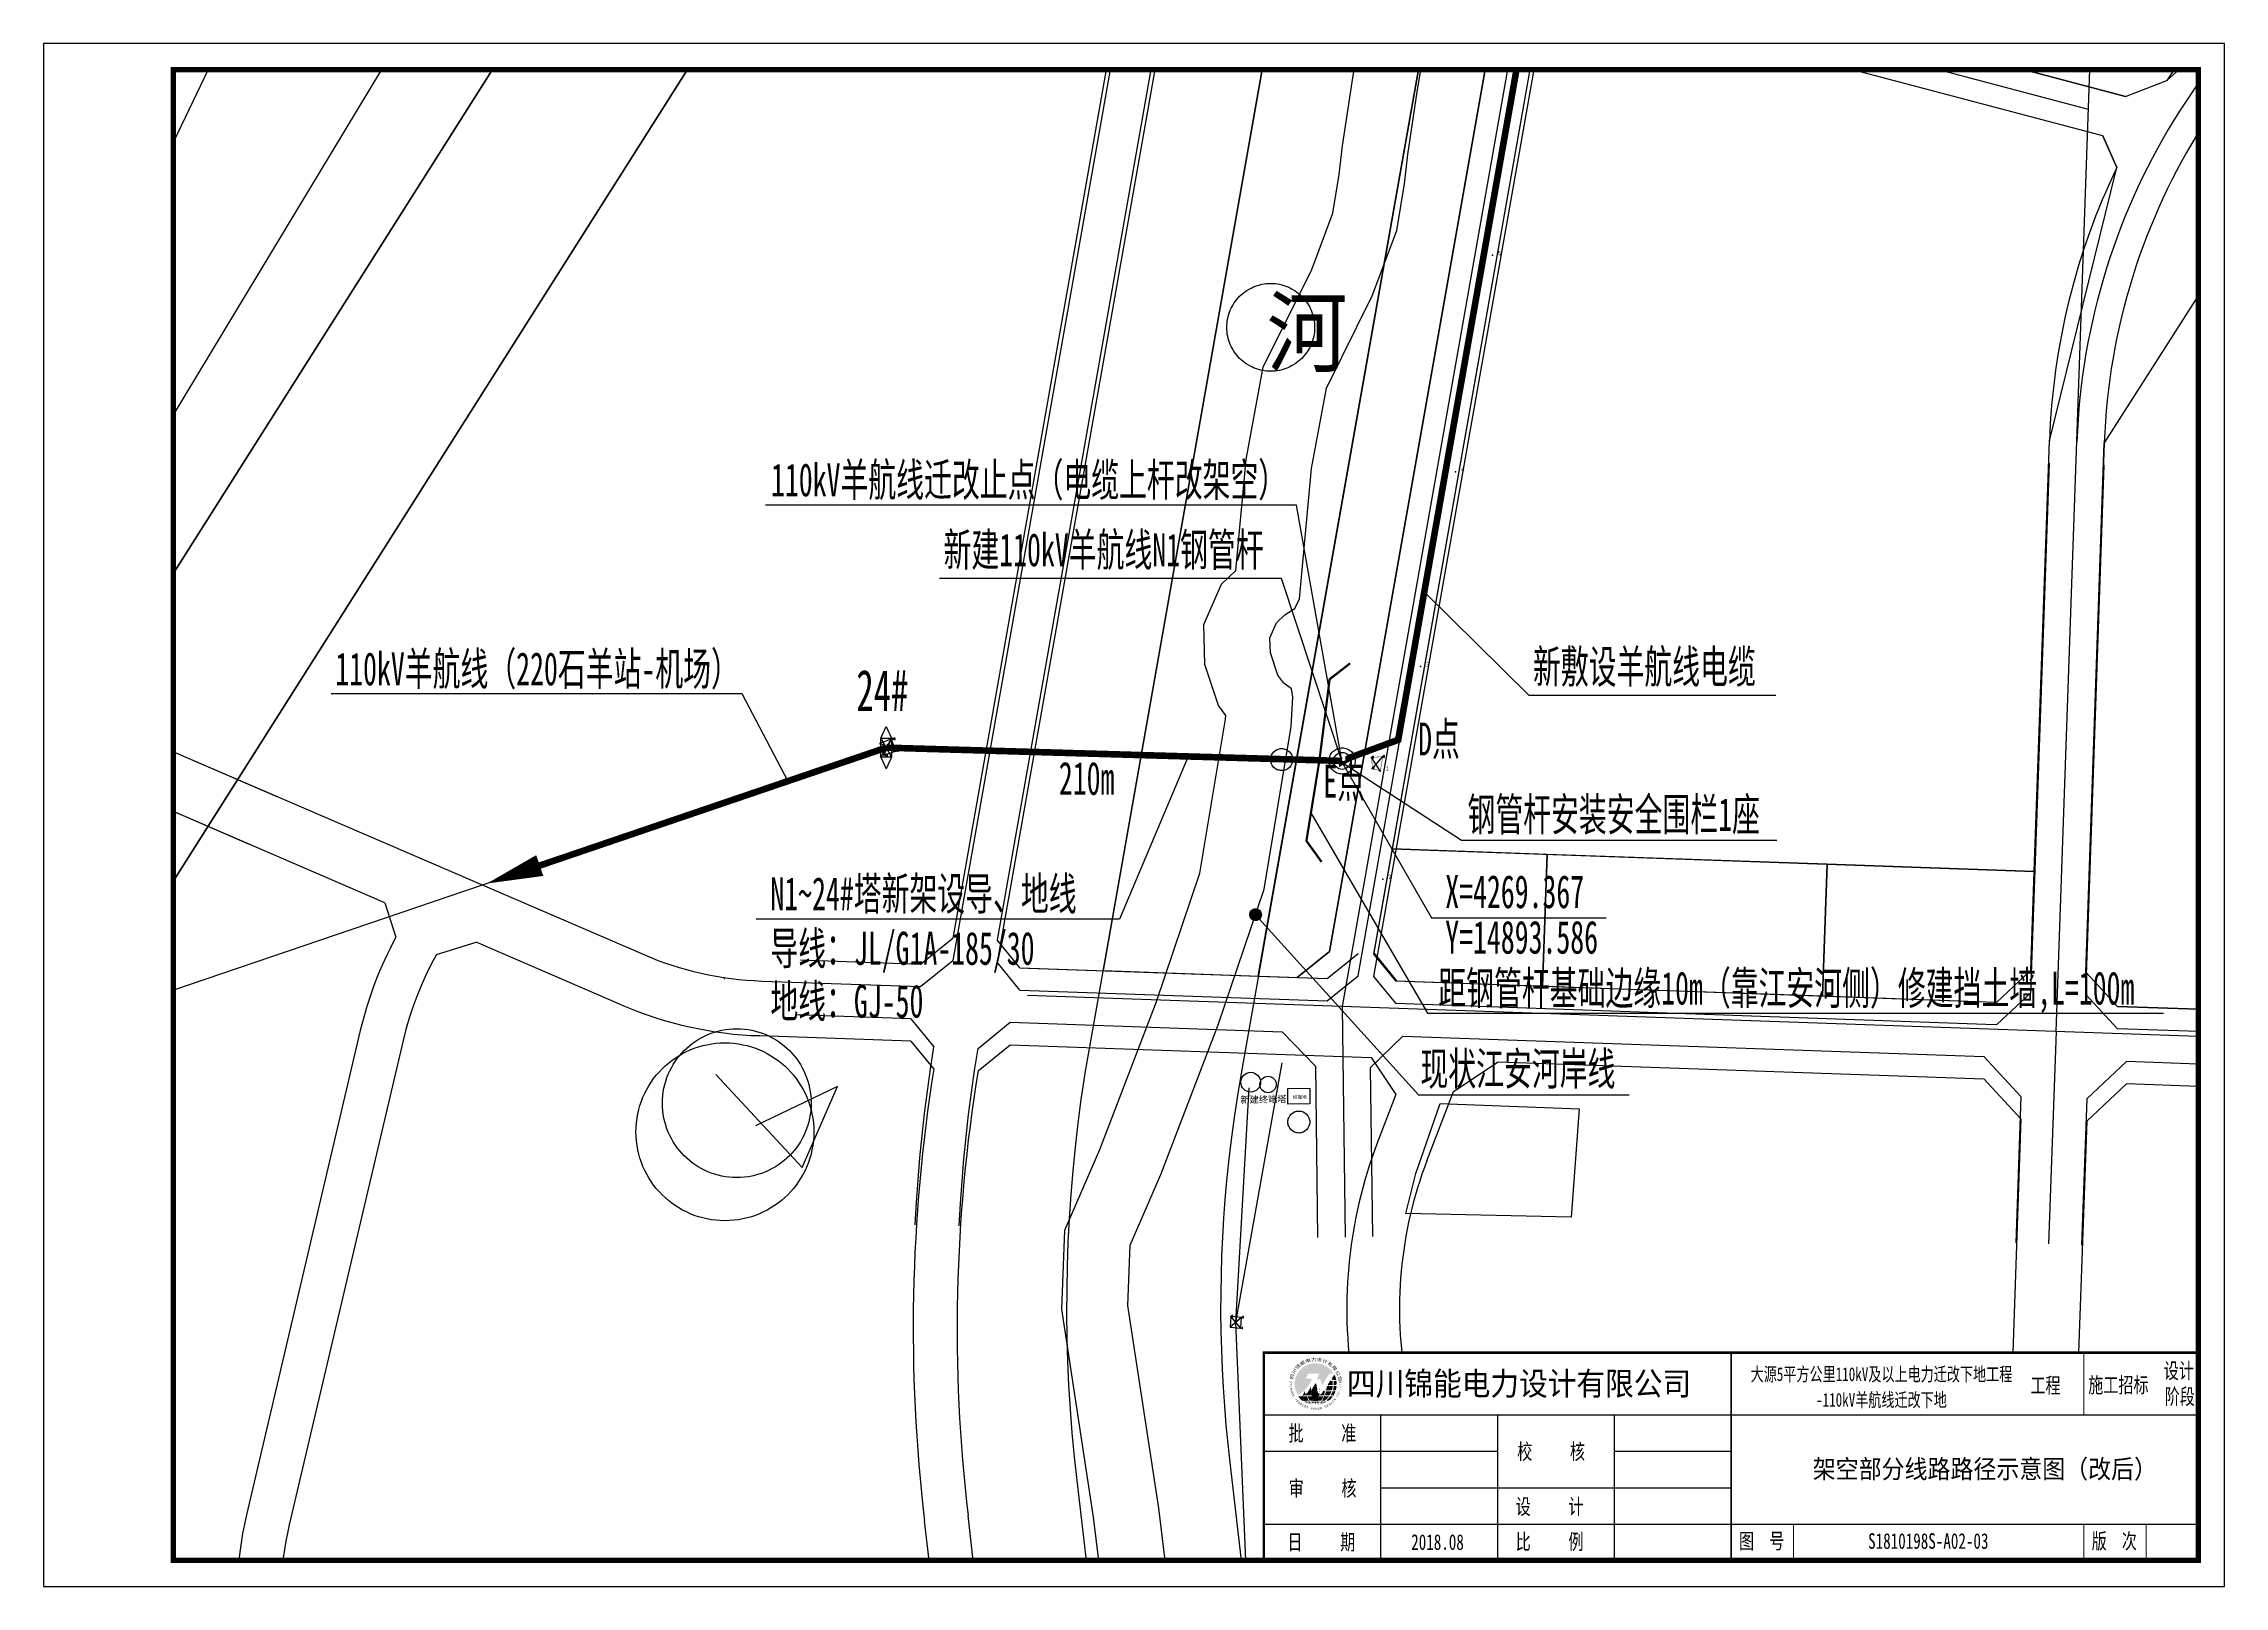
# Paper-space layout '4544' of a CAD drawing. Header units: inches, sheet in millimetres. Extents: x 2323 to 2743, y 830 to 1127.
# The model-space entities are those that its viewports show. They can reach past a viewport. Long polylines and large blocks are cut down to what shows.
import ezdxf
from ezdxf.enums import TextEntityAlignment as Align

# ---------------------------------------------------------------- set-up
doc = ezdxf.new("R2010")
doc.units = ezdxf.units.IN
doc.header["$LTSCALE"] = 10
doc.header["$MEASUREMENT"] = 0
for name, pattern in [('CENTER', [2, 1.25, -0.25, 0.25, -0.25]), ('DASH', [0.35, 0.25, -0.1]), ('DASHEDX2', [1.5, 1, -0.5]), ('DOTE', [2.4200000000000004, 2, -0.2, 0.02, -0.2])]:
    doc.linetypes.add(name, pattern=pattern)
for name, color, linetype in [('110kV', 1, 'Continuous'), ('110kV羊航线现状', 7, 'Continuous'), ('110kV顺源线', 1, 'Continuous'), ('110kV顺牧线', 1, 'Continuous'), ('1名称', 7, 'Continuous'), ('1地块界线', 7, 'DASHEDX2'), ('1河流-岸线', 4, 'Continuous'), ('1道路中线', 7, 'CENTER'), ('1道路红线', 7, 'Continuous'), ('220kV尖石二线', 7, 'Continuous'), ('B-C', 233, 'Continuous'), ('B-E1', 151, 'Continuous'), ('B-G11', 94, 'Continuous'), ('B-G12', 102, 'Continuous'), ('B-U12', 144, 'Continuous'), ('B-U21', 144, 'Continuous'), ('B-U29', 144, 'Continuous'), ('Error_Layer', 7, 'Continuous'), ('g规划电缆隧道', 1, 'Continuous'), ('SXSS', 5, 'Continuous'), ('ZDH', 1, 'Continuous'), ('原状电力线', 7, 'Continuous'), ('双流尖石二线迁改', 7, 'Continuous'), ('市政-U1', 144, 'Continuous'), ('规划高压走廊', 3, 'Continuous')]:
    doc.layers.add(name, color=color, linetype=linetype)
doc.styles.add('GTF_XW', font='', dxfattribs={"width": 0.85})
doc.styles.add('HZ', font='rs.shx', dxfattribs={"width": 0.8, "bigfont": 'hztxt.shx'})
doc.styles.get("Standard").update_dxf_attribs({"font": ''})
doc.styles.add('宋体', font='', dxfattribs={"width": 0.9})
doc.styles.add('宋体-0.71', font='', dxfattribs={"width": 0.71})
doc.styles.add('宋体-0.8', font='', dxfattribs={"width": 0.8})
doc.styles.add('宋体-0.9', font='', dxfattribs={"width": 0.9})
doc.styles.add('宋体B', font='', dxfattribs={"width": 0.7, "height": 8})
doc.styles.add('宋体－0.71', font='', dxfattribs={"width": 0.71})
doc.styles.get('GTF_XW').set_extended_font_data('SimSun')
doc.styles.get('Standard').set_extended_font_data('SimSun')
doc.styles.get('宋体').set_extended_font_data('SimSun')
doc.styles.get('宋体-0.71').set_extended_font_data('SimSun')
doc.styles.get('宋体-0.8').set_extended_font_data('SimSun')
doc.styles.get('宋体-0.9').set_extended_font_data('SimSun')
doc.styles.get('宋体B').set_extended_font_data('NSimSun')
doc.styles.get('宋体－0.71').set_extended_font_data('SimSun')
doc.linetypes.add('TRACKS', pattern='A,0.15,[130,ltypeshp.shx,S=0.25,R=0,X=0,Y=0],0.15', length=0.3)
doc.dimstyles.get("Standard").update_dxf_attribs({"dimtxt": 0.18, "dimasz": 0.18, "dimexe": 0.18, "dimexo": 0.0625, "dimgap": 0.09, "dimtad": 0, "dimtih": 1, "dimtoh": 1, "dimdec": 4, "dimzin": 0, "dimdsep": 46, "dimtxsty": 'Standard', "dimcen": 0.09, "dimadec": 0, "dimazin": 0, "dimtfac": 1, "dimtdec": 4, "dimtofl": 0, "dimtmove": 0, "dimatfit": 3, "dimfxl": 1, "dimtolj": 1, "dimtzin": 0, "dimarcsym": 0})

# ---------------------------------------------------------------- blocks, each defined once
blk = doc.blocks.new('锦能logo')
h = blk.add_hatch(color=256)
h.set_gradient(color1=(0, 0, 255), color2=(209, 209, 255), rotation=135, one_color=1, tint=0.9100000262260437, name='CURVED')
h.paths.add_polyline_path([(2956.981062167133, 7398.653929549574, 0.1437894166291007), (2957.616142303794, 7396.491219602932, 0.1827803456007146), (2960.321191244089, 7399.673341095569), (2959.180153983889, 7399.673341095569), (2959.553200110413, 7400.673341095569), (2961.705198880404, 7400.673341095569), (2961.291227192975, 7399.563634659837), (2961.944313963222, 7399.563634659837), (2962.22901424623, 7398.383151630136), (2963.6834255885, 7400.673341095569), (2964.433883768071, 7400.673341095569, 0.7651000113716319)])
h = blk.add_hatch(color=256)
edge = h.paths.add_edge_path()
edge.add_ellipse((2960.981062167133, 7398.653929549574), major_axis=(0, 4), ratio=0.2227920946588142, start_angle=112.99399430776069, end_angle=123.36701296922661, ccw=False)
edge.add_arc((2957.627393821145, 7401.120008587621), 4.758928899940781, 290.43028847167915, 302.16282589198244, ccw=False)
edge.add_spline(control_points=[(2959.288581126923, 7396.660427776624), (2959.311716001525, 7396.590076865661), (2959.336077830354, 7396.521201268989), (2959.361581253227, 7396.453929549574)], knot_values=[2.11062697296516, 2.11062697296516, 2.11062697296516, 2.11062697296516, 2.174523381089376, 2.174523381089376, 2.174523381089376, 2.174523381089376], degree=3, periodic=0)
edge.add_line((2959.361581253227, 7396.453929549574), (2960.236789836155, 7396.453929549574))
edge = h.paths.add_edge_path()
edge.add_ellipse((2960.981062167133, 7398.653929549574), major_axis=(0, 4), ratio=0.548638331573045, start_angle=120.9869532087852, end_angle=123.36701296923081, ccw=False)
edge.add_arc((2957.627393821145, 7401.120008587621), 4.75892889994079, 281.33658652327006, 288.02179753906887, ccw=False)
edge.add_line((2958.562867329798, 7396.453929549574), (2959.148248796764, 7396.453929549574))
edge = h.paths.add_edge_path()
edge.add_ellipse((2960.981062167133, 7398.653929549574), major_axis=(0, 4), ratio=0.8862548494234943, start_angle=126.86989764584419, end_angle=143.1301023541536, ccw=False)
edge.add_line((2958.145046648978, 7396.253929549574), (2957.781062167133, 7396.253929549574))
edge.add_arc((2960.981062167133, 7398.653929549574), 3.999999999999809, 216.869897645844, 233.130102354156)
edge.add_line((2958.581062167133, 7395.453929549574), (2958.854050528516, 7395.453929549574))
edge = h.paths.add_edge_path()
edge.add_ellipse((2960.981062167133, 7398.653929549574), major_axis=(0, 4), ratio=0.548638331573045, start_angle=126.869897645843, end_angle=143.1301023541535, ccw=False)
edge.add_line((2959.225419506099, 7396.253929549574), (2958.388133573606, 7396.253929549574))
edge.add_spline(control_points=[(2958.388133573605, 7396.253929549574), (2958.428873015288, 7396.197209226917), (2958.47105159217, 7396.141861338324), (2958.514584378582, 7396.08795960168)], knot_values=[2.251264128307453, 2.251264128307453, 2.251264128307453, 2.251264128307453, 2.308950918631057, 2.308950918631057, 2.308950918631057, 2.308950918631057], degree=3, periodic=0)
edge.add_spline(control_points=[(2958.514584378582, 7396.08795960168), (2958.579933067868, 7396.00704569448), (2958.648333350761, 7395.929390565145), (2958.719497950681, 7395.855243577877)], knot_values=[2.308950918631057, 2.308950918631057, 2.308950918631057, 2.308950918631057, 2.395546711078183, 2.395546711078183, 2.395546711078183, 2.395546711078183], degree=3, periodic=0)
edge.add_spline(control_points=[(2958.719497950681, 7395.855243577877), (2958.784879693385, 7395.787121797533), (2958.852594748058, 7395.721961178952), (2958.922420333952, 7395.659955102127)], knot_values=[2.395546711078183, 2.395546711078183, 2.395546711078183, 2.395546711078183, 2.475105702872352, 2.475105702872352, 2.475105702872352, 2.475105702872352], degree=3, periodic=0)
edge.add_spline(control_points=[(2958.922420333952, 7395.659955102127), (2958.998625351017, 7395.592284003029), (2959.07734416236, 7395.528370189745), (2959.158287177293, 7395.468465035189)], knot_values=[2.475105702872352, 2.475105702872352, 2.475105702872352, 2.475105702872352, 2.5619333928921, 2.5619333928921, 2.5619333928921, 2.5619333928921], degree=3, periodic=0)
edge.add_spline(control_points=[(2959.158287177293, 7395.468465035189), (2959.164869775818, 7395.463593316705), (2959.171467084271, 7395.458748109767), (2959.178078946897, 7395.453929549574)], knot_values=[2.5619333928921, 2.5619333928921, 2.5619333928921, 2.5619333928921, 2.568994555918444, 2.568994555918444, 2.568994555918444, 2.568994555918444], degree=3, periodic=0)
edge.add_line((2959.178078946897, 7395.453929549574), (2959.664330171358, 7395.453929549574))
edge = h.paths.add_edge_path()
edge.add_ellipse((2960.981062167133, 7398.653929549574), major_axis=(0, 4), ratio=0.2227920946588142, start_angle=126.86989764584729, end_angle=143.1301023541531, ccw=False)
edge.add_line((2960.268127464225, 7396.253929549574), (2959.44278636639, 7396.253929549574))
edge.add_spline(control_points=[(2959.44278636639, 7396.253929549574), (2959.566802330377, 7395.968304404979), (2959.711907769087, 7395.717357848515), (2959.885958734283, 7395.492582574107), (2959.901564914547, 7395.473031038096), (2959.917281615523, 7395.453929549574)], knot_values=[2.23946129292111, 2.23946129292111, 2.23946129292111, 2.23946129292111, 2.525164764367403, 2.525164764367403, 2.553069319174484, 2.553069319174484, 2.553069319174484, 2.553069319174484], degree=3, periodic=0)
edge.add_line((2959.917281615522, 7395.453929549574), (2960.446361139951, 7395.453929549574))
edge = h.paths.add_edge_path()
edge.add_ellipse((2960.981062167133, 7398.653929549574), major_axis=(0, 4), ratio=0.8862548494234943, start_angle=148.2116693829467, end_angle=179.9999999999961, ccw=False)
edge.add_line((2959.113607321071, 7395.253929549574), (2958.873931416562, 7395.253929549574))
edge.add_arc((2960.981062167133, 7398.653929549574), 4, 238.2116693829475, 269.9999999999968)
h = blk.add_hatch(color=256)
edge = h.paths.add_edge_path()
edge.add_line((2960.303633320671, 7397.453929549575), (2961.275626788034, 7397.453929549574))
edge.add_line((2961.275626788034, 7397.453929549574), (2961.028117067938, 7398.653859529253))
edge.add_arc((2949.39642619554, 7404.858068765024), 13.18288453989743, 325.8301632773273, 331.9250557706892, ccw=False)
h.paths.add_polyline_path([(2960.656764305257, 7395.45319312562), (2960.470422019383, 7396.25432673681), (2961.491919576963, 7396.25432673681), (2961.312051362964, 7395.45319312562)])
edge = h.paths.add_edge_path()
edge.add_line((2961.554203114296, 7396.679631563669), (2961.523220757679, 7396.454030657793))
edge.add_line((2961.523220757679, 7396.454030657793), (2960.438661576826, 7396.454030657792))
edge.add_line((2960.438661576826, 7396.454030657792), (2960.338518995747, 7397.256918736061))
edge.add_line((2960.338518995747, 7397.25691873606), (2961.331495671739, 7397.253929549574))
edge.add_line((2961.331495671739, 7397.253929549574), (2961.373950294682, 7397.011791336146))
edge.add_arc((2961.870947410163, 7397.066507578738), 0.4999999999999712, 186.2826018710461, 230.6920239323921)
h.paths.add_polyline_path([(2959.288296430605, 7396.660355698461), (2960.160759453479, 7397.090699799897), (2960.137815593471, 7397.262492086918)])
h = blk.add_hatch(color=256)
edge = h.paths.add_edge_path()
edge.add_ellipse((2960.981062167133, 7398.653929549574), major_axis=(0, 4), ratio=0.548638331573045, start_angle=148.2116693829451, end_angle=156.4349843470532, ccw=False)
edge.add_line((2959.825009467734, 7395.253929549574), (2959.487741293253, 7395.253929549574))
edge.add_spline(control_points=[(2959.487741293253, 7395.253929549574), (2959.497414595797, 7395.248441286055), (2959.50711107926, 7395.243007554984), (2959.705199304247, 7395.133381292928), (2959.901981436065, 7395.049746957019), (2960.103702934556, 7394.987501514934)], knot_values=[2.67586157448825, 2.67586157448825, 2.67586157448825, 2.67586157448825, 2.685596137520382, 2.685596137520382, 2.874261766277221, 2.874261766277221, 2.874261766277221, 2.874261766277221], degree=3, periodic=0)
edge = h.paths.add_edge_path()
edge.add_ellipse((2960.981062167133, 7398.653929549574), major_axis=(0, 4), ratio=0.2227920946588142, start_angle=148.2116693829511, end_angle=159.735027175339, ccw=False)
edge.add_line((2960.511610093493, 7395.253929549574), (2960.102659638547, 7395.253929549574))
edge.add_spline(control_points=[(2960.102659638531, 7395.253929549589), (2960.271023879841, 7395.093847910067), (2960.447455135382, 7394.98150813925), (2960.639160360004, 7394.912288348518), (2960.655780749933, 7394.906699594019), (2960.672395110727, 7394.901526130303)], knot_values=[2.660182515614395, 2.660182515614395, 2.660182515614395, 2.660182515614395, 2.946025558428637, 2.946025558428637, 2.973172350748402, 2.973172350748402, 2.973172350748402, 2.973172350748402], degree=3, periodic=0)
edge = h.paths.add_edge_path(flags=17)
edge.add_spline(control_points=[(2961.858516553375, 7394.987577166085), (2962.070582387616, 7395.053111472752), (2962.277192669183, 7395.142258694488), (2962.474328626089, 7395.253929549574)], knot_values=[3.408957094167296, 3.408957094167296, 3.408957094167296, 3.408957094167296, 3.607306422438473, 3.607306422438473, 3.607306422438473, 3.607306422438473], degree=3, periodic=0)
edge.add_line((2962.474328626089, 7395.253929549574), (2962.137114866532, 7395.253929549574))
edge.add_ellipse((2960.981062167133, 7398.653929549574), major_axis=(0, 4), ratio=0.548638331573045, start_angle=203.5677259901115, end_angle=211.7883306170557, ccw=False)
edge = h.paths.add_edge_path()
edge.add_line((2963.088192917704, 7395.253929549574), (2962.848517013196, 7395.253929549574))
edge.add_ellipse((2960.981062167133, 7398.653929549574), major_axis=(0, 4), ratio=0.8862548494234943, start_angle=179.9999999999961, end_angle=211.7883306170542, ccw=False)
edge.add_arc((2960.981062167133, 7398.653929549574), 4, 269.9999999999968, 301.7883306170561)
h = blk.add_hatch(color=256)
edge = h.paths.add_edge_path()
edge.add_spline(control_points=[(2962.871261622121, 7397.453929549574), (2962.886847128582, 7397.541483108903), (2962.900749563245, 7397.630106074602), (2962.912924268924, 7397.719561386606)], knot_values=[4.39846764421691, 4.39846764421691, 4.39846764421691, 4.39846764421691, 4.469670888643414, 4.469670888643414, 4.469670888643414, 4.469670888643414], degree=3, periodic=0)
edge.add_line((2962.912924268924, 7397.719561386606), (2962.734017808048, 7397.453929549574))
edge.add_line((2962.734017808048, 7397.453929549574), (2962.871261622121, 7397.453929549574))
edge = h.paths.add_edge_path()
edge.add_spline(control_points=[(2962.600473923594, 7396.453929549574), (2962.640374726167, 7396.559172065085), (2962.677499260145, 7396.66831975951), (2962.757534068246, 7396.932966224926), (2962.797902888272, 7397.091194768968), (2962.832336246277, 7397.253929549575)], knot_values=[4.108645960211936, 4.108645960211936, 4.108645960211936, 4.108645960211936, 4.208607940612338, 4.208607940612338, 4.343707102819545, 4.343707102819545, 4.343707102819545, 4.343707102819545], degree=3, periodic=0)
edge.add_line((2962.832336246277, 7397.253929549574), (2962.599315234083, 7397.253929549574))
edge.add_line((2962.599315234083, 7397.253929549574), (2962.271781169773, 7396.767622488516))
edge.add_arc((2961.870947410163, 7397.066507578738), 0.4999999999999712, 255.23239800170438, 323.2896350481477, ccw=False)
edge.add_ellipse((2960.981062167133, 7398.653929549574), major_axis=(0, 4), ratio=0.2227920946588142, start_angle=236.6329870307734, end_angle=238.8201303983949, ccw=False)
edge.add_line((2961.72533449811, 7396.453929549574), (2962.600473923594, 7396.453929549574))
edge = h.paths.add_edge_path()
edge.add_spline(control_points=[(2962.044765516351, 7395.453929549574), (2962.077254990169, 7395.493381026517), (2962.109265684618, 7395.534732932497), (2962.280280676527, 7395.769808874506), (2962.408222392252, 7395.99798128727), (2962.519292112041, 7396.253929549574)], knot_values=[3.730062961207604, 3.730062961207604, 3.730062961207604, 3.730062961207604, 3.787747146551105, 3.787747146551105, 4.043715071269598, 4.043715071269598, 4.043715071269598, 4.043715071269598], degree=3, periodic=0)
edge.add_line((2962.519292112041, 7396.253929549574), (2961.693996870041, 7396.253929549574))
edge.add_ellipse((2960.981062167133, 7398.653929549574), major_axis=(0, 4), ratio=0.2227920946588142, start_angle=216.8698976458469, end_angle=233.1301023541514, ccw=False)
edge.add_line((2961.515763194314, 7395.453929549574), (2962.044765516351, 7395.453929549574))
edge = h.paths.add_edge_path()
edge.add_spline(control_points=[(2961.687206736099, 7395.108670120731), (2961.710849277093, 7395.126184182916), (2961.734401723015, 7395.144603203799), (2961.757839030543, 7395.163921196799)], knot_values=[3.526917542540041, 3.526917542540041, 3.526917542540041, 3.526917542540041, 3.566033487143059, 3.566033487143059, 3.566033487143059, 3.566033487143059], degree=3, periodic=0)
edge.add_spline(control_points=[(2961.757839030543, 7395.163921196799), (2961.791066722038, 7395.191308827009), (2961.824062991302, 7395.220503344761), (2961.856756475953, 7395.251487690943)], knot_values=[3.566033487143059, 3.566033487143059, 3.566033487143059, 3.566033487143059, 3.621489197586637, 3.621489197586637, 3.621489197586637, 3.621489197586637], degree=3, periodic=0)
edge.add_spline(control_points=[(2961.856756475953, 7395.251487690943), (2961.857614028328, 7395.252300412497), (2961.858471372382, 7395.253114365481), (2961.859328506827, 7395.253929549591)], knot_values=[3.621489197586637, 3.621489197586637, 3.621489197586637, 3.621489197586637, 3.62294380472567, 3.62294380472567, 3.62294380472567, 3.62294380472567], degree=3, periodic=0)
edge.add_line((2961.85932850681, 7395.253929549574), (2961.450514240772, 7395.253929549574))
edge.add_ellipse((2960.981062167133, 7398.653929549574), major_axis=(0, 4), ratio=0.2227920946588142, start_angle=200.2593301670567, end_angle=211.7883306170498, ccw=False)
edge.add_spline(control_points=[(2961.289646889722, 7394.901389705381), (2961.306832910057, 7394.906755785699), (2961.324024435639, 7394.912571483741), (2961.34122246483, 7394.918837188779)], knot_values=[3.309935535646118, 3.309935535646118, 3.309935535646118, 3.309935535646118, 3.338035074114369, 3.338035074114369, 3.338035074114369, 3.338035074114369], degree=3, periodic=0)
edge.add_spline(control_points=[(2961.34122246483, 7394.918837188779), (2961.358880588583, 7394.925270518652), (2961.376545568579, 7394.932178255443), (2961.399365473753, 7394.941710888665), (2961.404513032477, 7394.943903845129), (2961.409660913406, 7394.946139630558)], knot_values=[3.338035074114369, 3.338035074114369, 3.338035074114369, 3.338035074114369, 3.366886352489871, 3.366886352489871, 3.375288881217744, 3.375288881217744, 3.375288881217744, 3.375288881217744], degree=3, periodic=0)
edge.add_spline(control_points=[(2961.409660913406, 7394.946139630558), (2961.433397456778, 7394.956448691417), (2961.457140850441, 7394.967668326879), (2961.480866759613, 7394.979792719736)], knot_values=[3.375288881217744, 3.375288881217744, 3.375288881217744, 3.375288881217744, 3.4140323934231, 3.4140323934231, 3.4140323934231, 3.4140323934231], degree=3, periodic=0)
edge.add_spline(control_points=[(2961.480866759613, 7394.979792719736), (2961.503459204677, 7394.99133789078), (2961.526035795927, 7395.003703437707), (2961.548575522273, 7395.016884337837)], knot_values=[3.4140323934231, 3.4140323934231, 3.4140323934231, 3.4140323934231, 3.450925001616034, 3.450925001616034, 3.450925001616034, 3.450925001616034], degree=3, periodic=0)
edge.add_spline(control_points=[(2961.548575522273, 7395.016884337837), (2961.572467203149, 7395.030855841071), (2961.596317464107, 7395.045743442259), (2961.620101281947, 7395.061541159631)], knot_values=[3.450925001616034, 3.450925001616034, 3.450925001616034, 3.450925001616034, 3.490030464037292, 3.490030464037292, 3.490030464037292, 3.490030464037292], degree=3, periodic=0)
edge.add_spline(control_points=[(2961.620101281947, 7395.061541159631), (2961.642535885747, 7395.076442700356), (2961.664911371012, 7395.09215402753), (2961.687206736099, 7395.108670120731)], knot_values=[3.490030464037292, 3.490030464037292, 3.490030464037292, 3.490030464037292, 3.526917542540041, 3.526917542540041, 3.526917542540041, 3.526917542540041], degree=3, periodic=0)
h = blk.add_hatch(color=256)
edge = h.paths.add_edge_path()
edge.add_spline(control_points=[(2964.321339429546, 7398.453929549574), (2964.333550000845, 7398.721104585125), (2964.320737977568, 7398.989764808893), (2964.28360268591, 7399.253929549574)], knot_values=[4.660048990562125, 4.660048990562125, 4.660048990562125, 4.660048990562125, 4.870036013834053, 4.870036013834053, 4.870036013834053, 4.870036013834053], degree=3, periodic=0)
edge.add_line((2964.28360268591, 7399.253929549574), (2963.946340973735, 7399.253929549574))
edge.add_line((2963.946340973735, 7399.253929549574), (2963.407530677874, 7398.453929549574))
edge.add_line((2963.407530677874, 7398.453929549574), (2964.321339429546, 7398.453929549574))
edge = h.paths.add_edge_path()
edge.add_line((2964.93580615379, 7399.253929549574), (2964.485973203536, 7399.253929549574))
edge.add_ellipse((2960.981062167133, 7398.653929549574), major_axis=(0, 4), ratio=0.8862548494234943, start_angle=267.1340160174021, end_angle=278.626926558679, ccw=False)
edge.add_line((2964.521647517566, 7398.453929549574), (2964.97605903822, 7398.453929549574))
edge.add_arc((2960.981062167133, 7398.653929549576), 3.999999999999988, 357.1340160173777, 359.9999999999756)
edge.add_arc((2960.981062167133, 7398.653929549573), 4, 1.139910797836525e-11, 8.62692655869048)
edge = h.paths.add_edge_path()
edge.add_spline(control_points=[(2964.154284994874, 7397.453929549575), (2964.226842945412, 7397.701088076622), (2964.277265516587, 7397.956760359453), (2964.305052440105, 7398.228478990844), (2964.306294910522, 7398.241200859534), (2964.307479708482, 7398.253929549574)], knot_values=[4.392859425485231, 4.392859425485231, 4.392859425485231, 4.392859425485231, 4.597508568944723, 4.597508568944723, 4.607554696123628, 4.607554696123628, 4.607554696123628, 4.607554696123628], degree=3, periodic=0)
edge.add_line((2964.307479708481, 7398.253929549574), (2963.272828103908, 7398.253929549574))
edge.add_line((2963.272828103909, 7398.253929549574), (2963.152534636767, 7398.075323508724))
edge.add_ellipse((2960.981062167133, 7398.653929549574), major_axis=(0, 4), ratio=0.548638331573045, start_angle=252.54239687627899, end_angle=261.68290055675214, ccw=False)
edge.add_line((2963.074532614683, 7397.453929549574), (2964.154284994874, 7397.453929549574))
edge = h.paths.add_edge_path()
edge.add_line((2964.96101191556, 7398.253929549574), (2964.508311932138, 7398.253929549574))
edge.add_ellipse((2960.981062167133, 7398.653929549574), major_axis=(0, 4), ratio=0.8862548494234943, start_angle=252.5423968762787, end_angle=264.2608295227336, ccw=False)
edge.add_line((2964.362795140377, 7397.453929549574), (2964.796818972801, 7397.453929549574))
edge.add_arc((2960.981062167133, 7398.653929549573), 3.999999999999845, 342.5423968762892, 354.2608295227444)
edge = h.paths.add_edge_path()
edge.add_spline(control_points=[(2963.708071417148, 7396.453929549574), (2963.722060495244, 7396.476284119536), (2963.735835845721, 7396.498816594688), (2963.885982688607, 7396.750288058729), (2964.000270169786, 7396.996499318713), (2964.090091903093, 7397.253929549574)], knot_values=[4.097934744531436, 4.097934744531436, 4.097934744531436, 4.097934744531436, 4.119530461088638, 4.119530461088638, 4.337106801878667, 4.337106801878667, 4.337106801878667, 4.337106801878667], degree=3, periodic=0)
edge.add_line((2964.090091903093, 7397.253929549574), (2963.036809336644, 7397.253929549574))
edge.add_ellipse((2960.981062167133, 7398.653929549574), major_axis=(0, 4), ratio=0.548638331573045, start_angle=236.6329870307706, end_angle=249.5126848852783, ccw=False)
edge.add_line((2962.813875537502, 7396.453929549574), (2963.708071417148, 7396.453929549574))
edge = h.paths.add_edge_path()
edge.add_line((2964.728060966172, 7397.253929549574), (2964.301858023566, 7397.253929549574))
edge.add_ellipse((2960.981062167133, 7398.653929549574), major_axis=(0, 4), ratio=0.8862548494234943, start_angle=236.6329870307722, end_angle=249.51268488527768, ccw=False)
edge.add_line((2963.941737067336, 7396.453929549574), (2964.321720784831, 7396.453929549574))
edge.add_arc((2960.981062167133, 7398.653929549575), 3.999999999999917, 326.6329870307686, 339.5126848852755)
edge = h.paths.add_edge_path()
edge.add_spline(control_points=[(2962.784279539617, 7395.453929549574), (2963.0816886685, 7395.670685139674), (2963.349455536195, 7395.941706136045), (2963.573843342575, 7396.253929549574)], knot_values=[3.714253050741605, 3.714253050741605, 3.714253050741605, 3.714253050741605, 4.03188570171184, 4.03188570171184, 4.03188570171184, 4.03188570171184], degree=3, periodic=0)
edge.add_line((2963.573843342575, 7396.253929549574), (2962.736704828167, 7396.253929549574))
edge.add_ellipse((2960.981062167133, 7398.653929549574), major_axis=(0, 4), ratio=0.548638331573045, start_angle=216.8698976458475, end_angle=233.130102354157, ccw=False)
edge.add_line((2962.297794162909, 7395.453929549574), (2962.784279539617, 7395.453929549574))
edge = h.paths.add_edge_path()
edge.add_line((2964.181062167133, 7396.253929549574), (2963.817077685288, 7396.253929549574))
edge.add_ellipse((2960.981062167133, 7398.653929549574), major_axis=(0, 4), ratio=0.8862548494234943, start_angle=216.8698976458473, end_angle=233.13010235415578, ccw=False)
edge.add_line((2963.108073805749, 7395.453929549574), (2963.381062167133, 7395.453929549574))
edge.add_arc((2960.981062167133, 7398.653929549574), 3.999999999999961, 306.8698976458538, 323.1301023541625)
h = blk.add_hatch(color=256)
edge = h.paths.add_edge_path()
edge.add_line((2964.636341288387, 7400.278409326525), (2964.359166231878, 7399.866872934382))
edge.add_ellipse((2960.981062167133, 7398.653929549574), major_axis=(0, 4), ratio=0.8862548494234943, start_angle=281.5369590328168, end_angle=287.6520596271704, ccw=False)
edge.add_line((2964.454457628181, 7399.453929549574), (2964.900245755586, 7399.453929549574))
edge.add_arc((2960.981062167133, 7398.653929549574), 3.999999999999954, 11.53695903281879, 23.96132766610068)
edge = h.paths.add_edge_path()
edge.add_spline(control_points=[(2964.250670857409, 7399.453929549574), (2964.238540475621, 7399.518107791411), (2964.224955721538, 7399.581923909235), (2964.209926932942, 7399.645289493854)], knot_values=[4.923285607825284, 4.923285607825284, 4.923285607825284, 4.923285607825284, 4.974821320729692, 4.974821320729692, 4.974821320729692, 4.974821320729692], degree=3, periodic=0)
edge.add_line((2964.209926932942, 7399.645289493854), (2964.081043547701, 7399.453929549574))
edge.add_line((2964.081043547701, 7399.453929549574), (2964.250670857409, 7399.453929549574))
h = blk.add_hatch(color=256)
edge = h.paths.add_edge_path()
edge.add_spline(control_points=[(2960.981062167194, 7394.853935159443), (2960.981727004263, 7394.854017897967), (2960.991820073574, 7394.855031930551), (2961.038327152559, 7394.893489684063), (2961.071455213246, 7394.930462012831), (2961.148447622351, 7395.051408580002), (2961.192914586096, 7395.141947061633), (2961.236713616393, 7395.253929549574)], knot_values=[3.169311877621223, 3.169311877621223, 3.169311877621223, 3.169311877621223, 3.323781551669676, 3.323781551669676, 3.478251225718128, 3.478251225718128, 3.66092720216701, 3.66092720216701, 3.66092720216701, 3.66092720216701], degree=3, periodic=0)
edge.add_line((2961.236713616394, 7395.253929549574), (2960.725135237765, 7395.253929549574))
edge.add_spline(control_points=[(2960.725135237765, 7395.253929549574), (2960.779769687456, 7395.11392699536), (2960.836751859494, 7395.007446897527), (2960.9219513646, 7394.892951199978), (2960.953212038973, 7394.867689729759), (2960.977467314246, 7394.854184245434), (2960.980650265171, 7394.853986420347), (2960.981062167138, 7394.853935159435)], knot_values=[2.622271516230491, 2.622271516230491, 2.622271516230491, 2.622271516230491, 2.850686360674083, 2.850686360674083, 3.018171193868114, 3.018171193868114, 3.113873434683093, 3.113873434683093, 3.113873434683093, 3.113873434683093], degree=3, periodic=0)
for p, q in [((2960.137815593471, 7397.262492086918), (2959.288296430605, 7396.660355698461)), ((2959.288296430605, 7396.660355698461), (2960.160759453479, 7397.090699799897)), ((2960.160759453479, 7397.090699799897), (2960.137815593471, 7397.262492086918)), ((2960.303633320671, 7397.453929549575), (2961.275626788034, 7397.453929549574)), ((2960.338518995747, 7397.25691873606), (2961.331495671739, 7397.253929549574)), ((2960.338518995747, 7397.256918736061), (2960.438661576826, 7396.454030657792)), ((2960.438661576826, 7396.454030657792), (2961.523220757679, 7396.454030657793)), ((2960.470422019383, 7396.25432673681), (2961.491919576963, 7396.25432673681)), ((2960.656764305257, 7395.45319312562), (2960.470422019383, 7396.25432673681)), ((2961.491919576963, 7396.25432673681), (2961.312051362964, 7395.45319312562)), ((2961.554203114296, 7396.679631563669), (2961.523220757679, 7396.454030657793)), ((2961.312051362964, 7395.45319312562), (2960.656764305257, 7395.45319312562))]:
    blk.add_line(p, q)
at = {"color": 7, "lineweight": 0}
for p, q in [((2961.275626788034, 7397.453929549574), (2961.028117067938, 7398.653859529253)), ((2961.373950294682, 7397.011791336146), (2961.331495671739, 7397.253929549574)), ((2962.599315234083, 7397.253929549574), (2962.271781169773, 7396.767622488516)), ((2963.946340973735, 7399.253929549574), (2963.407530677874, 7398.453929549574)), ((2964.636341288387, 7400.278409326525), (2964.359166231877, 7399.866872934382))]:
    blk.add_line(p, q, dxfattribs=at)
for centre, radius, start, end in [((2960.981062167133, 7398.653929549575), 4, 216.8698976458544, 233.1301023541664), ((2957.627393821145, 7401.120008587622), 4.758928899940781, 281.3365865232777, 288.0217975390541), ((2949.39642619554, 7404.858068765024), 13.18288453989743, 325.8301632773273, 331.9250557706892), ((2961.870947410163, 7397.066507578738), 0.4999999999999712, 186.2826018710461, 230.6920239323921), ((2961.870947410163, 7397.066507578738), 0.4999999999999712, 255.232398001711, 323.2896350481268), ((2960.981062167133, 7398.653929549574), 4, 306.8698976458335, 323.1301023541455), ((2960.981062167133, 7398.653929549575), 4, 326.6329870307662, 339.5126848852572), ((2960.981062167133, 7398.653929549575), 4, 11.53695903280796, 23.96132766610367), ((2960.981062167133, 7398.653929549573), 3.999999999999999, 342.5423968762713, 354.2608295227656), ((2960.981062167133, 7398.653929549573), 4, 0, 8.626926558710773)]:
    blk.add_arc(centre, radius, start, end, dxfattribs=at)
for start_param, end_param in [(2.214297435588184, 2.498091544796468), (4.913746901175044, 5.020475540637175)]:
    blk.add_ellipse((2960.981062167133, 7398.653929549574), major_axis=(0, 4), ratio=0.8862548494234943, start_param=start_param, end_param=end_param)
blk.add_open_spline([(2958.388133573605, 7396.253929549574), (2958.612520476636, 7395.941522284908), (2958.880565643272, 7395.670749807745), (2959.178078946897, 7395.453929549574)], degree=3)
at = {"width": 1.2}
for s, height, rotation, style, p in [('四', 0.6, 75.00000000000001, '宋体-0.8', (2956.620283041136, 7399.489826739384)), ('川', 0.6, 61.36363636363637, '宋体-0.8', (2956.929735555601, 7400.541327975906)), ('锦', 0.6, 47.72727272727273, '宋体-0.9', (2957.506557434682, 7401.419712636435)), ('能', 0.6, 34.09090909090909, '宋体-0.8', (2958.246008285137, 7402.167906883607)), ('电', 0.6, 20.45454545454546, '宋体-0.8', (2959.165383876876, 7402.687764077343)), ('力', 0.6, 6.818181818181818, '宋体-0.71', (2960.19481675203, 7402.993218109758)), ('设', 0.6, 353.1818181818182, '宋体－0.71', (2961.217755710953, 7403.090085648852)), ('计', 0.6, 339.5454545454545, '宋体-0.8', (2962.264045471879, 7402.92139644756)), ('有', 0.6, 325.9090909090909, '宋体-0.8', (2963.230902280206, 7402.483390558791)), ('限', 0.6, 312.2727272727273, '宋体－0.71', (2964.07805952731, 7401.866034095591)), ('公', 0.6, 298.6363636363636, '宋体-0.8', (2964.75650162721, 7401.045383321624)), ('I', 0.4, 268.4131932482936, '宋体-0.8', (2956.006947292615, 7398.817443283114)), ('S', 0.4, 262.9846218197222, '宋体-0.8', (2956.044725810823, 7399.287284823756)), ('C', 0.4, 273.8417646768651, '宋体-0.8', (2956.013787457748, 7398.346134995587)), ('H', 0.4, 279.2703361054365, '宋体-0.8', (2956.065184948741, 7397.877587679225)), ('U', 0.4, 284.6989075340079, '宋体-0.8', (2956.16067872108, 7397.416004285682)), ('A', 0.4, 290.1274789625793, '宋体-0.8', (2956.29941217887, 7396.965525299002)), ('N', 0.4, 295.5560503911507, '宋体-0.8', (2956.480140858645, 7396.530191594751)), ('C', 0.4, 60.41319324829371, '宋体-0.8', (2965.296179874169, 7396.17435000853)), ('O', 0.4, 65.84176467686511, '宋体-0.8', (2965.511406205129, 7396.593701789511)), ('司', 0.6, 285, '宋体-0.8', (2965.244470925319, 7400.092294421288)), ('L', 0.4, 82.12747896257943, '宋体-0.8', (2965.907371537007, 7397.946800481984)), ('D', 0.4, 92.9846218197223, '宋体-0.8', (2965.952385471478, 7398.887382177774)), ('T', 0.4, 87.55605039115088, '宋体-0.8', (2965.952174378707, 7398.416024303977)), ('.', 0.4, 71.27033610543653, '宋体-0.8', (2965.685994555029, 7397.031534175053)), (',', 0.4, 76.698907534008, '宋体-0.8', (2965.818378835732, 7397.483919731822)), ('J', 0.4, 306.4131932482936, '宋体-0.8', (2956.96073704991, 7395.720409227882)), ('I', 0.4, 311.8417646768651, '宋体-0.8', (2957.256293529224, 7395.353224455203)), ('N', 0.4, 317.2703361054365, '宋体-0.8', (2957.585261836886, 7395.01564758647)), ('N', 0.4, 322.6989075340078, '宋体-0.8', (2957.944691069446, 7394.710706745434)), ('E', 0.4, 328.1274789625793, '宋体-0.8', (2958.331357083612, 7394.441137304956)), ('N', 0.4, 333.5560503911507, '宋体-0.8', (2958.741791417378, 7394.209357350223)), ('G', 0.4, 338.9846218197222, '宋体-0.8', (2959.172312402744, 7394.017445988105)), ('P', 0.4, 349.841764676865, '宋体-0.8', (2960.078021393778, 7393.759741885864)), ('O', 0.4, 355.2703361054365, '宋体-0.8', (2960.545085030853, 7393.696260796764)), ('W', 0.4, 0.6989075340077999, '宋体-0.8', (2961.01605945935, 7393.677250866407)), ('E', 0.4, 6.127478962579288, '宋体-0.8', (2961.486719955994, 7393.702882617206)), ('R', 0.4, 11.5560503911507, '宋体-0.8', (2961.952844613533, 7393.772926127857)), ('D', 0.4, 22.4131932482936, '宋体-0.8', (2962.85483972493, 7394.04334247309)), ('E', 0.4, 27.84176467686501, '宋体-0.8', (2963.282619124344, 7394.241289625599)), ('S', 0.4, 33.2703361054365, '宋体-0.8', (2963.689753153948, 7394.47881893261)), ('I', 0.4, 38.69890753400791, '宋体-0.8', (2964.072589750047, 7394.753799714553)), ('G', 0.4, 44.1274789625794, '宋体-0.8', (2964.427694801188, 7395.063765345557)), ('N', 0.4, 49.55605039115081, '宋体-0.8', (2964.751882952746, 7395.405935379516))]:
    blk.add_text(s, height=height, rotation=rotation, dxfattribs=dict(at, style=style)).set_placement(p)
blk = doc.blocks.new('357457')
at = {"color": 8}
for p in [(14962.001, 4499.587, -7.367), (14962.001, 4499.587, -7.367), (14945.271, 4400.958, -7.664), (14945.271, 4400.958, -7.664), (14929.341, 4312.28, -7.641), (14929.341, 4312.28, -7.641), (14910.921, 4264.778, -7.692), (14910.921, 4264.778, -7.692), (14912.125, 4215.568, -7.944), (14912.125, 4215.568, -7.944)]:
    blk.add_point(p, dxfattribs=at)
for s, p in [('5', (14964.501, 4499.587)), ('4', (14947.771, 4400.958)), ('3', (14931.841, 4312.28)), ('1', (14913.421, 4264.778)), ('2', (14914.625, 4215.568))]:
    blk.add_text(s, height=2, dxfattribs=at).set_placement(p)
blk = doc.blocks.new('24275275')
at = {"color": 6}
for radius in [3.987184048792175, 2.568447646417]:
    blk.add_circle((14932.65018904835, 4282.071096785695, 1.206), radius, dxfattribs=at)

msp = doc.modelspace()

# ---------------------------------------------------------------- hatches: boundary and pattern name
at = {"layer": '110kV羊航线现状'}
h = msp.add_hatch(color=0, dxfattribs=at)
edge = h.paths.add_edge_path()
edge.add_arc((214854.1675066367, 204199.3693041276), 2.668791801654152, 0, 360)

# ---------------------------------------------------------------- linework, layer by layer
at = {"color": 0}
for p, q in [((214683.4743522269, 204279.7365941527, -6.573), (214685.935769006, 204285.0196553203, -6.573)), ((214685.935769006, 204285.0196553203, -6.573), (214688.4292303975, 204279.7516425843, -6.573)), ((214683.4743522269, 204279.7365941527, -6.573), (214688.4292303975, 204279.7516425843, -6.573)), ((214683.4743522269, 204279.7365941527, -6.573), (214688.4556477677, 204271.0534058377, -6.573)), ((214683.500769597, 204271.0383574062, -6.573), (214683.4743522269, 204279.7365941527, -6.573)), ((214688.4292303975, 204279.7516425843, -6.573), (214683.500769597, 204271.0383574062, -6.573)), ((214688.4292303975, 204279.7516425843, -6.573), (214688.4556477677, 204271.0534058377, -6.573)), ((214688.4556477677, 204271.0534058377, -6.573), (214683.500769597, 204271.0383574062, -6.573)), ((214683.500769597, 204271.0383574062, -6.573), (214685.994230989, 204265.7703446776, -6.573)), ((214688.4556477677, 204271.0534058377, -6.573), (214685.994230989, 204265.7703446776, -6.573)), ((214893.6228141841, 204268.5926783688), (214934.2239989114, 204197.8847786857)), ((214934.2239989114, 204197.8847786857), (215013.8503534614, 204197.8847786857))]:
    msp.add_line(p, q, dxfattribs=at)
at = {"color": 0, "const_width": 3, "elevation": 0.107}
msp.add_lwpolyline([(214685.965, 204275.395), (214528.2157412633, 204221.744539612)], dxfattribs=at)
at = {"layer": '110kV', "color": 0, "linetype": 'Continuous'}
for p, q in [((214690.2043, 204273.8248), (214683.071, 204277.4437)), ((214690.2043, 204273.8248), (214683.071, 204277.4437)), ((214684.9106, 204271.9792), (214688.3647, 204279.2893)), ((214684.9106, 204271.9792), (214688.3647, 204279.2893)), ((214847.8442, 204016.0189), (214842.5679, 204011.559)), ((214847.8442, 204016.0189), (214842.5679, 204011.559)), ((214847.4885, 204011.1058), (214842.9236, 204016.4721)), ((214847.4885, 204011.1058), (214842.9236, 204016.4721))]:
    msp.add_line(p, q, dxfattribs=at)
at = {"layer": '110kV', "color": 0, "linetype": 'Continuous', "flags": 128}
for points in [[(214684.9106, 204271.9792), (214690.2043, 204273.8248), (214688.3647, 204279.2893), (214683.071, 204277.4437)], [(214684.9106, 204271.9792), (214690.2043, 204273.8248), (214688.3647, 204279.2893), (214683.071, 204277.4437)], [(214847.4885, 204011.1058), (214847.8442, 204016.0189), (214842.9236, 204016.4721), (214842.5679, 204011.559)], [(214847.4885, 204011.1058), (214847.8442, 204016.0189), (214842.9236, 204016.4721), (214842.5679, 204011.559)]]:
    msp.add_lwpolyline(points, close=True, dxfattribs=at)
for points in [[(214854.66835, 203787.00285), (214845.20605, 204013.78895), (214866.3239672316, 204131.8807836933)], [(214859.9526166146, 203660.3530696207), (214845.20605, 204013.78895), (214851.2905543622, 204120.5838565746)]]:
    msp.add_lwpolyline(points, dxfattribs=at)
at = {"layer": '110kV羊航线现状', "color": 0}
for p, q in [((214710.2223915886, 204352.5553682085), (214865.8157329649, 204352.5553682085)), ((214865.8157329649, 204352.5553682085), (214893.6228141841, 204268.5926783688)), ((214978.6246994064, 204299.3306614892, -0.2127201131565582), (214931.3776508407, 204345.9491161558, 0.00127988684344113)), ((214433.1645167462, 204300.0650162622, -0.06022750948386085), (214620.2073487749, 204300.0650162622, -0.06022750948386085)), ((214620.2073487749, 204300.0650162622, -0.06022750948386085), (214641.1390891859, 204260.1571970791)), ((214978.6246994064, 204299.3306614892, -0.2127201131565582), (215091.1009013898, 204299.3306614892, -0.2127201131565582))]:
    msp.add_line(p, q, dxfattribs=at)
at = {"layer": '110kV羊航线现状', "color": 0, "linetype": 'ByBlock', "const_width": 3, "elevation": 0.107}
msp.add_lwpolyline([(214973.4401609825, 204751.4144979669), (214979.7528908213, 204703.7814879093), (214978.9391395095, 204663.8326218473), (214978.053965074, 204612.7244861241), (214958.364558521, 204501.2346669602), (214940.533472052, 204400.3232646976), (214925.0494923993, 204312.4780931812), (214919.1263531502, 204278.9572929491), (214897.1380805082, 204270.8585945323), (214893.6043852101, 204268.9797325345), (214893.5859562361, 204269.3667867001)], dxfattribs=at)
at = {"layer": '110kV羊航线现状', "color": 0, "linetype": 'TRACKS', "ltscale": 0.5, "const_width": 1}
for points in [[(214883.2299010374, 204269.3422337892), (214887.8992075903, 204306.5503992412), (214897.2443989952, 204313.8081159261)], [(214883.3101988683, 204269.9926573476), (214877.3318029919, 204232.9722740061), (214884.2599825962, 204223.3802261934)]]:
    msp.add_lwpolyline(points, dxfattribs=at)
at = {"layer": '110kV羊航线现状', "color": 0, "linetype": 'DOTE', "ltscale": 0.5, "const_width": 3}
msp.add_lwpolyline([(214893.5859562361, 204269.3667867001), (214685.9649999973, 204275.3949999952)], dxfattribs=at)
at = {"layer": '110kV羊航线现状', "color": 1, "const_width": 0.2, "elevation": 481.9967}
msp.add_lwpolyline([(214907.086009599, 204270.9732243475), (214912.102709599, 204271.3143243475), (214910.964009599, 204264.7809243475), (214907.387409599, 204265.9049243475), (214907.043, 204270.9703)], dxfattribs=at)
at = {"layer": '110kV羊航线现状', "color": 0, "elevation": 0.107}
msp.add_lwpolyline([(214528.2157412633, 204221.744539612, 10, 9.999999999999999e-16, 0), (214504.1550150437, 204213.5614961589, 9.999999999999999e-16, 9.999999999999999e-16, 0)], format="xyseb", dxfattribs=at)
at = {"layer": '110kV羊航线现状', "color": 0}
msp.add_circle((214854.1675066367, 204199.3693041276), 2.668791801654152, dxfattribs=at)
at = {"layer": '110kV顺源线', "color": 8}
msp.add_circle((214859.8817866177, 204122.076628428), 3.73185096634973, dxfattribs=at)
at = {"layer": '110kV顺牧线', "color": 8}
for p, q in [((214608.4608455662, 204126.6288840077), (214647.6262068787, 204084.3374695809)), ((214663.8317545835, 204121.2296512892), (214626.4675308451, 204103.2333355448)), ((214647.6262068787, 204084.3374695809), (214663.8317545835, 204121.2296512892))]:
    msp.add_line(p, q, dxfattribs=at)
for centre, radius in [((214617.9149416454, 204113.5813015966), 33.87977355930445), ((214612.5124670156, 204100.5342020359), 40.48964871381022), ((214851.952149724, 204123.1201690496), 4.495769044822157)]:
    msp.add_circle(centre, radius, dxfattribs=at)
at = {"layer": '1地块界线', "color": 8, "ltscale": 20}
for p, q in [((214984.8346791907, 204166.8592781418), (214986.9441653222, 204226.8221839108)), ((214984.8346791907, 204166.8592781418), (214986.9441653222, 204226.8221839108)), ((215112.3422290516, 204162.373581449), (215114.4517151832, 204222.336487218)), ((215112.3422290516, 204162.373581449), (215114.4517151832, 204222.336487218))]:
    msp.add_line(p, q, dxfattribs=at)
at = {"layer": '1河流-岸线', "color": 8}
for points in [[(214571.5002443829, 205480.7062604305), (214739.7632582409, 205383.4795551358, -0.276959990213669), (214784.683733943, 205302.5020992837), (214779.2801937612, 205143.2087110442, 0.2570367449780254), (214822.89525475, 205057.1914866166), (214834.2793234594, 205049.430878674, -0.2314415870669861), (214869.0601385286, 204988.3423562555, 0.05065757463957662), (214878.9555067834, 204928.521773665), (214931.6659252572, 204734.4166647028, -0.1104601649344799), (214936.3926381678, 204629.7598567638), (214847.5746167314, 204127.1123537686, 0.01669323154803796), (214841.8314535646, 204086.7992579493)], [(214571.5002443829, 205480.7062604305), (214739.7632582409, 205383.4795551358, -0.276959990213669), (214784.683733943, 205302.5020992837), (214779.2801937612, 205143.2087110442, 0.2570367449780254), (214822.89525475, 205057.1914866166), (214834.2793234594, 205049.430878674, -0.2314415870669861), (214869.0601385286, 204988.3423562555, 0.05065757463957662), (214878.9555067834, 204928.521773665), (214931.6659252572, 204734.4166647028, -0.1104601649344799), (214936.3926381678, 204629.7598567638), (214847.5746167314, 204127.1123537686, 0.01669323154803796), (214841.8314535646, 204086.7992579493)], [(214571.5002443829, 205480.7062604305), (214739.7632582409, 205383.4795551358, -0.276959990213669), (214784.683733943, 205302.5020992837), (214779.2801937612, 205143.2087110442, 0.2570367449780254), (214822.89525475, 205057.1914866166), (214834.2793234594, 205049.430878674, -0.2314415870669861), (214869.0601385286, 204988.3423562555, 0.05065757463957662), (214878.9555067834, 204928.521773665), (214931.6659252572, 204734.4166647028, -0.1104601649344799), (214936.3926381678, 204629.7598567638), (214847.5746167314, 204127.1123537686, 0.01669323154803796), (214841.8314535646, 204086.7992579493)], [(214774.8292356129, 204115.197633117, -0.008969446015135897), (214778.6424805959, 204139.2926907015), (214867.4605020323, 204641.9401936966, 0.1104601649344871), (214864.1124137206, 204716.0720993201), (214837.9918296327, 204812.2606511726)], [(214774.8292356129, 204115.197633117, -0.008969446015135897), (214778.6424805959, 204139.2926907015), (214867.4605020323, 204641.9401936966, 0.1104601649344871), (214864.1124137206, 204716.0720993201), (214837.9918296327, 204812.2606511726)], [(214774.8292356129, 204115.197633117, -0.008969446015135897), (214778.6424805959, 204139.2926907015), (214867.4605020323, 204641.9401936966, 0.1104601649344871), (214864.1124137206, 204716.0720993201), (214837.9918296327, 204812.2606511726)], [(214956.2872597736, 203016.6688696544), (215061.6849896366, 203243.1297871517, 0.3352535054981737), (215024.255163749, 203417.5763572449), (214886.4927067299, 203536.5830004727, -0.1875680834312859), (214801.6204950627, 203696.6696879151), (214772.8908882726, 203941.8209542365, -0.06400656427606442), (214774.8292356129, 204115.197633117, -0.05633385807534275)], [(214841.8314535646, 204086.7992579493, 0.05625612769937306), (214842.4151000885, 203949.968590175), (214871.1447068785, 203704.8173238537, 0.1875680834312892), (214932.2526992789, 203589.5549088952), (215070.015156298, 203470.5482656673, -0.3352535054981661), (215125.1482782136, 203213.5931826922), (215024.8007362227, 202997.9832596189)]]:
    msp.add_lwpolyline(points, format="xyb", dxfattribs=at)
at = {"layer": '1道路中线', "color": 8, "ltscale": 50}
for p, q in [((214981.8778969882, 204657.2957168157), (214893.5747526819, 204157.5620560745)), ((214981.8778969882, 204657.2957168157), (214893.5747526819, 204157.5620560745)), ((215233.5136946171, 204565.9092708522), (214977.6630941688, 204633.4428986764)), ((215218.7456615015, 204146.1225917319), (215234.3962357782, 204590.9958223458)), ((215218.7456615015, 204146.1225917319), (215234.3962357782, 204590.9958223458)), ((215527.5119232617, 204135.2602404398), (214750.3080989694, 204162.6021557026)), ((215527.5119232617, 204135.2602404398), (214750.3080989694, 204162.6021557026)), ((214893.5747526819, 204157.5620560745), (214894.9325824665, 204052.6503691075)), ((214893.5747526819, 204157.5620560745), (214894.9325824665, 204052.6503691074)), ((215218.7456614832, 204146.1225917326), (215215.3453326064, 204049.4670142729)), ((215218.7456614832, 204146.1225917326), (215215.3453326064, 204049.4670142729))]:
    msp.add_line(p, q, dxfattribs=at)
msp.add_arc((215528.0047676258, 204404.0406839208), 300, 117.0409605240907, 177.9851738978349, dxfattribs=at)
at = {"layer": '1道路红线', "color": 8}
for p, q in [((214798.5283658968, 204654.1205306295), (214716.2870533453, 204188.6925721076)), ((214798.5283658968, 204654.1205306295), (214716.2870533453, 204188.6925721076)), ((214818.2232619355, 204650.640434363), (214736.4714119183, 204187.9824893666)), ((214818.2232619355, 204650.640434363), (214736.4714119183, 204187.9824893666)), ((214798.5283658968, 204643.932704413), (214716.2870533453, 204178.5047458911)), ((214798.5283658968, 204643.932704413), (214716.2870533453, 204178.5047458911)), ((214818.2232619355, 204640.4526081464), (214736.4714119183, 204177.7946631501)), ((214818.2232619355, 204640.4526081464), (214736.4714119183, 204177.7946631501)), ((215250.2788524584, 204571.826487284), (214999.6433398483, 204637.9835547229)), ((214298.1769815276, 204322.3056422159), (214480.4918459211, 204624.2117036997)), ((214298.1769815276, 204322.3056422159), (214480.4918459211, 204624.2117036997)), ((214298.1769815276, 204322.3056422159), (214480.4918459211, 204624.2117036997)), ((214298.1769815276, 204322.3056422159), (214480.4918459211, 204624.2117036997)), ((214298.1769815276, 204322.3056422159), (214480.4918459211, 204624.2117036997)), ((214298.1769815276, 204322.3056422159), (214480.4918459211, 204624.2117036997)), ((214298.1769815276, 204322.3056422159), (214480.4918459211, 204624.2117036997)), ((214298.1769815276, 204322.3056422159), (214480.4918459211, 204624.2117036997)), ((214963.9631952089, 204613.3807853296), (214887.8541012162, 204182.6568688095)), ((214963.9631952089, 204613.3807853296), (214887.8541012162, 204182.6568688095)), ((214900.886931882, 204171.5151164104), (214978.736664651, 204612.0898235742)), ((214985.6298782646, 204610.871789881), (214907.9514573826, 204171.266587451)), ((214983.6580912476, 204609.900689063), (214908.0384597892, 204181.9467860685)), ((214983.6580912476, 204609.900689063), (214908.0384597892, 204181.9467860685)), ((215239.9577622268, 204553.865810468), (214997.5059550408, 204617.862729307)), ((215207.2202372768, 204174.0450664863), (215215.6979667457, 204415.0275908596)), ((215207.2202372768, 204174.0450664863), (215215.6979667457, 204415.0275908596)), ((215232.2047813472, 204173.1661139319), (215240.6825108161, 204414.1486383045)), ((215232.2047813472, 204173.1661139319), (215240.6825108161, 204414.1486383045)), ((215207.2202372768, 204163.8572402698), (215215.6979667457, 204404.8397646431)), ((215232.2047813473, 204162.9782877154), (215240.6825108161, 204403.960812088)), ((214306.2053715849, 204297.2700032942), (214408.4768071946, 204253.1969624484)), ((214306.2053715849, 204297.2700032942), (214408.4768071946, 204253.1969624484)), ((214306.2053715849, 204297.2700032942), (214575.239129357, 204181.3321001593)), ((214306.2053715849, 204297.2700032942), (214575.239129357, 204181.3321001593)), ((214395.9880982714, 204231.3562817298), (214293.1608709819, 204275.6688364657)), ((214395.9880982714, 204231.3562817298), (214293.1608709819, 204275.6688364657)), ((214395.9880982714, 204231.3562817298), (214293.1608709819, 204275.6688364657)), ((214395.9880982714, 204231.3562817298), (214293.1608709819, 204275.6688364657)), ((214457.6010741662, 204204.8046724065), (214293.1608709819, 204275.6688364657)), ((214457.6010741662, 204204.8046724065), (214293.1608709819, 204275.6688364657)), ((214395.9880982714, 204231.3562817298), (214293.1608709819, 204275.6688364657)), ((214395.9880982714, 204231.3562817298), (214293.1608709819, 204275.6688364657)), ((214457.6010741662, 204204.8046724065), (214462.6975107772, 204189.1102702483)), ((214457.6010741662, 204204.8046724065), (214462.6975107772, 204189.1102702483)), ((214481.1683506116, 204181.1830308167), (214499.2173582634, 204186.8704742804)), ((214481.1683506116, 204181.1830308167), (214499.2173582634, 204186.8704742804)), ((214565.3451893766, 204158.3732249329), (214499.2173582634, 204186.8704742804)), ((214565.3451893766, 204158.3732249329), (214499.2173582634, 204186.8704742804)), ((214701.6197211435, 204166.6349121443), (214716.2870533453, 204178.5047458911)), ((214701.6197211435, 204166.6349121443), (214716.2870533453, 204178.5047458911)), ((214746.7886237869, 204165.0458768485), (214736.4714119183, 204177.7946631501)), ((214746.7886237869, 204165.0458768485), (214736.4714119183, 204177.7946631501)), ((214746.7886237869, 204175.233703065), (214886.8062929683, 204170.30790223)), ((214746.7886237869, 204175.233703065), (214886.8062929683, 204170.30790223)), ((214750.7475752469, 204175.0944277398), (214873.1867690144, 204170.7870350627)), ((214750.7475752469, 204175.0944277398), (214873.1867690144, 204170.7870350627)), ((214886.8062929683, 204170.30790223), (214900.886931882, 204181.7029426269)), ((214886.8062929683, 204170.30790223), (214900.886931882, 204181.7029426269)), ((215191.7021393015, 204159.5817115768), (215207.2202372768, 204174.0450664863)), ((215191.7021393015, 204159.5817115768), (215207.2202372768, 204174.0450664863)), ((215246.6681362565, 204157.648015957), (215232.2047813472, 204173.1661139319)), ((215246.6681362565, 204157.648015957), (215232.2047813472, 204173.1661139319)), ((214612.2421089227, 204170.7613788428), (214612.1085841692, 204170.072937351)), ((214612.2421089227, 204170.7613788428), (214612.1085841692, 204170.072937351)), ((214629.3290539104, 204169.1780870957), (214701.6197211435, 204166.6349121443)), ((214629.3290539104, 204169.1780870957), (214701.6197211435, 204166.6349121443)), ((214746.7886237869, 204165.0458768485), (214886.8062929683, 204160.1200760135)), ((214746.7886237869, 204165.0458768485), (214886.8062929683, 204160.1200760135)), ((214886.8062929683, 204160.1200760135), (214900.886931882, 204171.5151164104)), ((214907.9514573826, 204171.266587451), (214917.8559807765, 204159.0277526015)), ((214918.3556716579, 204169.1979997669), (215186.7052304661, 204159.7575020884)), ((214918.3556716579, 204169.1979997669), (215186.7052304661, 204159.7575020884)), ((215191.7021393015, 204149.3938853602), (215207.2202372768, 204163.8572402698)), ((215246.6681362565, 204147.4601897405), (215232.2047813473, 204162.9782877154)), ((214917.8559807765, 204159.0277526015), (215186.7052304662, 204149.5696758719)), ((215186.7052304661, 204159.7575020884), (215191.7021393015, 204159.5817115768)), ((215186.7052304661, 204159.7575020884), (215191.7021393015, 204159.5817115768)), ((215510.6549173904, 204148.3610001515), (215246.6681362564, 204157.648015957)), ((215510.6549173905, 204148.3610001515), (215246.6681362564, 204157.648015957)), ((215510.6549173904, 204148.3610001515), (215246.6681362564, 204157.648015957)), ((215510.6549173905, 204148.3610001515), (215246.6681362564, 204157.648015957)), ((214446.4652217438, 204146.6317089365), (214394.650044374, 203926.1851650317)), ((214446.4652217438, 204146.6317089365), (214394.650044374, 203926.1851650317)), ((214697.2267875226, 204141.7739894066), (214624.1541170598, 204144.3446751157)), ((214697.2267875226, 204141.7739894066), (214624.1541170598, 204144.3446751157)), ((214742.4013576089, 204150.3725809475), (214866.2392410857, 204146.0159825739)), ((214742.4013576089, 204150.3725809475), (214866.2392410857, 204146.0159825739)), ((214921.234176874, 204144.0812688894), (215185.8262778895, 204134.7729580188)), ((214921.234176874, 204144.0812688894), (215185.8262778895, 204134.7729580188)), ((215186.7052304662, 204149.5696758719), (215191.7021393015, 204149.3938853602)), ((215510.6549173905, 204138.173173935), (215246.6681362564, 204147.4601897405)), ((214465.9346396346, 204142.0554913945), (214414.1194622648, 203921.6089474897)), ((214465.9346396346, 204142.0554913945), (214414.1194622648, 203921.6089474897)), ((214697.2267875226, 204141.7739894066), (214707.6458294553, 204129.0076434154)), ((214697.2267875226, 204141.7739894066), (214707.6458294553, 204129.0076434154)), ((214727.7911482555, 204128.3049639232), (214742.4013576089, 204140.184754731)), ((214742.4013576089, 204140.184754731), (214906.8077886973, 204134.4009608693)), ((214742.4013576089, 204140.184754731), (214906.8077886973, 204134.4009608693)), ((214906.8077886973, 204134.4009608693), (214918.0329795778, 204117.4451791053)), ((214906.8077886973, 204134.4009608693), (214918.0329795778, 204117.4451791053)), ((215185.8262778895, 204134.7729580188), (215202.7001919536, 204116.668510381)), ((215185.8262778895, 204134.7729580188), (215202.7001919536, 204116.668510381)), ((214881.424090239, 204130.4898672145), (214882.4336292778, 204052.4886001815)), ((214881.424090239, 204130.4898672145), (214882.4336292778, 204052.4886001815)), ((214906.4375731428, 204129.6098965958), (214907.4315356553, 204052.8121380334)), ((214906.4375731428, 204129.6098965958), (214907.4315356553, 204052.8121380334)), ((214944.2888045782, 204118.8873432487), (214964.6486652777, 204132.3661274099)), ((214964.6486652777, 204132.3661274099), (215185.8262778895, 204124.5851318022)), ((215185.8262778895, 204124.5851318022), (215202.7001919536, 204106.4806841645)), ((215250.7860924977, 204132.4876813763), (215232.6816448605, 204115.6137673152)), ((215250.7860924977, 204132.4876813763), (215232.6816448605, 204115.6137673152)), ((215501.3488746615, 204123.6729198635), (215250.7860924977, 204132.4876813763)), ((215501.8543339505, 204123.6551378807), (215250.7860924977, 204132.4876813763)), ((215501.3488746615, 204123.6729198635), (215250.7860924977, 204132.4876813763)), ((215501.8543339505, 204123.6551378807), (215250.7860924977, 204132.4876813763)), ((214918.0329795778, 204117.4451791053), (214909.762437838, 204095.8702864533)), ((214918.0329795778, 204117.4451791053), (214909.762437838, 204095.8702864533)), ((214932.1722869991, 204087.2796717783), (214944.2888045782, 204118.8873432487)), ((215202.7001919536, 204116.668510381), (215200.354606152, 204049.994385808)), ((215202.7001919536, 204116.668510381), (215200.354606152, 204049.994385808)), ((215232.6816448605, 204115.6137673152), (215230.3360590488, 204048.9396427427)), ((215232.6816448605, 204115.6137673152), (215230.3360590488, 204048.9396427427)), ((215250.7860924977, 204122.2998551598), (215232.6816448605, 204105.4259410987)), ((215501.8543339505, 204113.4673116642), (215250.7860924977, 204122.2998551598)), ((215202.7001919536, 204106.4806841645), (215195.4131509333, 203899.3439081677)), ((215232.6816448605, 204105.4259410987), (215225.3538789122, 203897.1315452059)), ((214935.449436967, 203917.9080332958), (214922.8719509895, 203985.6843545592)), ((214899.2748249589, 203981.3053543156), (214910.7003177299, 203919.736780905)), ((214899.2748249589, 203981.3053543156), (214910.7003177299, 203919.736780905)), ((214751.9603437657, 203680.6621217425), (214723.2307369756, 203925.8133880639)), ((214751.9603437657, 203680.6621217425), (214723.2307369756, 203925.8133880639)), ((214732.0962832469, 203678.3342257601), (214703.3666764568, 203923.4854920814)), ((214732.0962832469, 203678.3342257601), (214703.3666764568, 203923.4854920814)), ((214910.7003177299, 203919.736780905), (214923.6586439653, 203849.9082249452)), ((214910.7003177299, 203919.736780905), (214923.6586439653, 203849.9082249452)), ((214959.0442269116, 203896.769951138), (214935.449436967, 203917.9080332958))]:
    msp.add_line(p, q, dxfattribs=at)
for points in [[(214962.0790098928, 204937.3606252355), (214943.2501665767, 204927.0903482198), (214935.8602020667, 204909.7635211727), (214979.9184334976, 204747.5199256904, -0.1104601649344799), (214985.6298782646, 204621.0596160975), (214907.9514573826, 204181.4544136676), (214917.8559807764, 204169.215578818), (215186.7052304661, 204159.7575020884), (215191.7021393015, 204159.5817115768), (215207.2202372768, 204174.0450664863), (215215.6979667457, 204415.0275908596)], [(214962.0790098928, 204937.3606252355), (214943.2501665767, 204927.0903482198), (214935.8602020667, 204909.7635211727), (214979.9184334976, 204747.5199256904, -0.1104601649344799), (214985.6298782646, 204621.0596160975), (214907.9514573826, 204181.4544136676), (214917.8559807764, 204169.215578818), (215186.7052304661, 204159.7575020884), (215191.7021393015, 204159.5817115768), (215207.2202372768, 204174.0450664863), (215215.6979667457, 204415.0275908596)], [(214699.1939357406, 204058.2068871616, -0.0271628278545673), (214707.6458294553, 204139.1954696319)], [(214699.1939357406, 204058.2068871616, -0.0271628278545673), (214707.6458294553, 204139.1954696319)], [(214719.1990015186, 204057.8071181912, -0.02780980181441812), (214727.7911482555, 204138.4927901397)], [(214719.1990015186, 204057.8071181912, -0.02780980181441812), (214727.7911482555, 204138.4927901397)]]:
    msp.add_lwpolyline(points, format="xyb", dxfattribs=at)
for points in [[(215250.2788524584, 204571.826487284), (215269.1599220879, 204579.1280790653)], [(215239.9577622268, 204553.865810468), (215246.4003577045, 204539.5220712511)], [(215246.6681362565, 204157.648015957), (215232.2047813472, 204173.1661139319), (215240.6825108161, 204414.1486383045)], [(215246.6681362565, 204157.648015957), (215232.2047813472, 204173.1661139319), (215240.6825108161, 204414.1486383045)], [(214306.2053715849, 204297.2700032942), (214408.4768071946, 204253.1969624484)], [(214306.2053715849, 204297.2700032942), (214408.4768071946, 204253.1969624484)], [(214306.2053715849, 204297.2700032942), (214408.4768071946, 204253.1969624484)], [(214306.2053715849, 204297.2700032942), (214408.4768071946, 204253.1969624484)], [(214701.6197211435, 204176.8227383608), (214716.2870533453, 204188.6925721076)], [(214701.6197211435, 204176.8227383608), (214716.2870533453, 204188.6925721076)], [(214746.7886237869, 204175.233703065), (214736.4714119183, 204187.9824893666)], [(214746.7886237869, 204175.233703065), (214736.4714119183, 204187.9824893666)], [(214887.8541012162, 204182.6568688095), (214873.1867690144, 204170.7870350627)], [(214887.8541012162, 204182.6568688095), (214873.1867690144, 204170.7870350627)], [(214646.9265322829, 204178.746836633), (214701.6197211435, 204176.8227383608)], [(214646.9265322829, 204178.746836633), (214701.6197211435, 204176.8227383608)], [(214908.0384597892, 204181.9467860685), (214918.3556716579, 204169.1979997669)], [(214908.0384597892, 204181.9467860685), (214918.3556716579, 204169.1979997669)], [(214697.2267875226, 204151.9618156231), (214644.9262392563, 204153.8017411541)], [(214697.2267875226, 204151.9618156231), (214644.9262392563, 204153.8017411541)], [(214697.2267875226, 204151.9618156231), (214707.6458294553, 204139.1954696319)], [(214697.2267875226, 204151.9618156231), (214707.6458294553, 204139.1954696319)], [(214727.7911482555, 204138.4927901397), (214742.4013576089, 204150.3725809475)], [(214727.7911482555, 204138.4927901397), (214742.4013576089, 204150.3725809475)], [(214881.424090239, 204130.4898672145), (214866.2392410857, 204146.0159825739)], [(214881.424090239, 204130.4898672145), (214866.2392410857, 204146.0159825739)], [(214906.4375731428, 204129.6098965958), (214921.234176874, 204144.0812688894)], [(214906.4375731428, 204129.6098965958), (214921.234176874, 204144.0812688894)]]:
    msp.add_lwpolyline(points, dxfattribs=at)
for centre, radius, start, end in [((215528.0047676258, 204404.0406839208), 312.5, 117.0409605240907, 145.9248593905738), ((215528.0047676258, 204404.0406839208), 287.5, 117.0409605240907, 177.9851738978349), ((215528.0047676258, 204404.0406839208), 312.5, 154.3075439160254, 177.9851738978349), ((214611.9552738159, 204107.7338598292), 169.9999999999967, 151.4004627308591, 166.7729267748075), ((214611.9552738159, 204107.7338598292), 169.9999999999967, 151.4004627308591, 166.7729267748075), ((214611.9552738159, 204107.7338598292), 149.9999999999921, 150.6816882812318, 166.7729267748075), ((214611.9552738159, 204107.7338598292), 149.9999999999921, 150.6816882812318, 166.7729267748075), ((214634.6027692392, 204319.0853515182), 150.0000000000029, 246.6867680382882, 267.9851738978349), ((214634.6027692392, 204319.0853515182), 150.0000000000029, 246.6867680382882, 267.9851738978349), ((214634.6027692393, 204319.0853515182), 174.9999999999781, 246.6867680382882, 267.9851738978349), ((214634.6027692393, 204319.0853515182), 174.9999999999781, 246.6867680382882, 267.9851738978349), ((215448.2689459122, 204010.7815914229), 750.00000000001, 170.9303655893061, 186.6840814625669), ((215448.2689459122, 204010.7815914229), 750.00000000001, 170.9303655893061, 186.6840814625669), ((215448.2689459122, 204010.781591423), 729.9999999999905, 170.7355824993179, 186.6840814625669), ((215448.2689459122, 204010.781591423), 729.9999999999905, 170.7355824993179, 186.6840814625669), ((215107.7161052004, 204019.9865223827), 212.0000001691832, 159.0261217553281, 190.512984005191), ((215107.7161052004, 204019.9865223827), 212.0000001691832, 159.0261217553281, 190.512984005191), ((215107.7161050259, 204019.9865224001), 188.0000000000022, 159.0261217432351, 190.5129839931057), ((214560.1400964461, 203887.2873159243), 170.0000000000017, 166.7729267748075, 178.4280277436589), ((214560.1400964461, 203887.2873159243), 170.0000000000017, 166.7729267748075, 178.4280277436589), ((214560.1400964461, 203887.2873159244), 150, 166.7729267748075, 178.4280277436589), ((214560.1400964461, 203887.2873159244), 149.9999999999819, 166.7729267748075, 178.4280277436589)]:
    msp.add_arc(centre, radius, start, end, dxfattribs=at)
at = {"layer": '220kV尖石二线', "color": 1, "ltscale": 20}
msp.add_line((214916.4064443618, 204229.3036904723), (215208.802351876, 204219.0172458127), dxfattribs=at)
msp.add_line((214916.4064443618, 204229.3036904723), (215208.802351876, 204219.0172458127), dxfattribs=at)
at = {"layer": '220kV尖石二线', "color": 8, "linetype": 'Continuous'}
for p, q in [((214868.8057633781, 204120.1759941315), (214878.8264037152, 204120.3281611298)), ((214868.8057633781, 204120.1759941315), (214878.8264037152, 204120.3281611298)), ((214868.8057633781, 204113.0465607284), (214868.8057633781, 204120.1759941315)), ((214868.8057633781, 204113.0465607284), (214868.8057633781, 204120.1759941315)), ((214878.8264037152, 204113.1987277266), (214868.8057633781, 204113.0465607284)), ((214878.8264037152, 204113.1987277266), (214868.8057633781, 204113.0465607284)), ((214878.8264037152, 204120.3281611298), (214878.8264037152, 204113.1987277266)), ((214878.8264037152, 204120.3281611298), (214878.8264037152, 204113.1987277266))]:
    msp.add_line(p, q, dxfattribs=at)
at = {"layer": 'B-C', "color": 8}
msp.add_lwpolyline([(215246.4003577045, 204539.5220712511), (215239.9577622268, 204553.865810468), (214997.5059550408, 204617.862729307), (214983.6580912476, 204609.900689063), (214916.4064443618, 204229.3036904723), (215208.802351876, 204219.0172458127), (215215.6979667457, 204415.0275908596)], close=True, dxfattribs=at)
msp.add_lwpolyline([(215246.4003577045, 204539.5220712511), (215239.9577622268, 204553.865810468), (214997.5059550408, 204617.862729307), (214983.6580912476, 204609.900689063), (214916.4064443618, 204229.3036904723), (215208.802351876, 204219.0172458127), (215215.6979667457, 204415.0275908596)], close=True, dxfattribs=at)
at = {"layer": 'B-E1', "color": 8}
msp.add_lwpolyline([(214931.6659252572, 204734.4166647028), (214886.9665518485, 204899.0212532687), (214816.3440337291, 204862.9736646009), (214837.9918296327, 204812.2606511726), (214864.1124137206, 204716.0720993201), (214867.4605020323, 204641.9401936967), (214784.7572481844, 204173.8979724901), (214855.40250319, 204171.4126828967), (214936.3926381678, 204629.7598567638)], close=True, dxfattribs=at)
msp.add_lwpolyline([(214931.6659252572, 204734.4166647028), (214886.9665518485, 204899.0212532687), (214816.3440337291, 204862.9736646009), (214837.9918296327, 204812.2606511726), (214864.1124137206, 204716.0720993201), (214867.4605020323, 204641.9401936967), (214784.7572481844, 204173.8979724901), (214855.40250319, 204171.4126828967), (214936.3926381678, 204629.7598567638)], close=True, dxfattribs=at)
at = {"layer": 'B-G11', "color": 3}
for p, q in [((214910.964009599, 204264.7809243475, 481.9967), (214907.043, 204270.9703, 481.9967)), ((214907.387409599, 204265.9049243475, 481.9967), (214912.0597, 204271.3114, 482.0353))]:
    msp.add_line(p, q, dxfattribs=at)
at = {"layer": 'B-G12', "color": 8}
msp.add_lwpolyline([(214939.0778045749, 204904.1306515715), (214918.3258999908, 204915.0278884443), (214886.9665518485, 204899.0212532687), (214931.6659252572, 204734.4166647028), (214936.3926381678, 204629.7598567638), (214855.40250319, 204171.4126828967), (214873.1867690144, 204170.7870350627), (214887.8541012162, 204182.6568688095), (214963.9631952089, 204613.3807853296), (214965.8735167588, 204701.9423019119)], close=True, dxfattribs=at)
msp.add_lwpolyline([(214939.0778045749, 204904.1306515715), (214918.3258999908, 204915.0278884443), (214886.9665518485, 204899.0212532687), (214931.6659252572, 204734.4166647028), (214936.3926381678, 204629.7598567638), (214855.40250319, 204171.4126828967), (214873.1867690144, 204170.7870350627), (214887.8541012162, 204182.6568688095), (214963.9631952089, 204613.3807853296), (214965.8735167588, 204701.9423019119)], close=True, dxfattribs=at)
at = {"layer": 'B-U12', "color": 8}
msp.add_lwpolyline([(215208.802351876, 204219.0172458127), (215114.4517151832, 204222.336487218), (215112.3422290516, 204162.373581449), (215186.7052304661, 204159.7575020884), (215191.7021393015, 204159.5817115768), (215207.2202372768, 204174.0450664863)], close=True, dxfattribs=at)
msp.add_lwpolyline([(215208.802351876, 204219.0172458127), (215114.4517151832, 204222.336487218), (215112.3422290516, 204162.373581449), (215186.7052304661, 204159.7575020884), (215191.7021393015, 204159.5817115768), (215207.2202372768, 204174.0450664863)], close=True, dxfattribs=at)
at = {"layer": 'B-U21', "color": 8}
msp.add_lwpolyline([(215114.4517151832, 204222.336487218), (214986.9441653222, 204226.8221839108), (214984.8346791907, 204166.8592781418), (215112.3422290516, 204162.373581449)], close=True, dxfattribs=at)
msp.add_lwpolyline([(215114.4517151832, 204222.336487218), (214986.9441653222, 204226.8221839108), (214984.8346791907, 204166.8592781418), (215112.3422290516, 204162.373581449)], close=True, dxfattribs=at)
at = {"layer": 'B-U29', "color": 8}
msp.add_lwpolyline([(214986.9441653222, 204226.8221839108), (214916.4064443618, 204229.3036904723), (214908.0384597892, 204181.9467860685), (214918.3556716579, 204169.1979997669), (214984.8346791907, 204166.8592781418)], close=True, dxfattribs=at)
msp.add_lwpolyline([(214986.9441653222, 204226.8221839108), (214916.4064443618, 204229.3036904723), (214908.0384597892, 204181.9467860685), (214918.3556716579, 204169.1979997669), (214984.8346791907, 204166.8592781418)], close=True, dxfattribs=at)
at = {"layer": 'Error_Layer', "color": 8}
for points in [[(215222.1029026132, 205047.628941728), (214958.0942049555, 204912.8719663142), (214985.7001591113, 204704.5698964441), (214988.2198114877, 204653.6561859401), (214999.6433398483, 204637.9835547229), (215250.2788524584, 204571.826487284), (215269.1599220879, 204579.1280790653), (215385.9337174151, 204682.3787278387), (215414.8414336207, 204697.1339856638), (215419.6130766405, 204713.5767765074)], [(214939.0778045749, 204904.1306515715), (214918.3258999908, 204915.0278884443), (214886.9665518485, 204899.0212532687), (214931.6659252572, 204734.4166647028), (214936.3926381678, 204629.7598567638), (214855.40250319, 204171.4126828967), (214873.1867690144, 204170.7870350627), (214887.8541012162, 204182.6568688095), (214963.9631952089, 204613.3807853296), (214965.8735167588, 204701.9423019119)], [(214939.0778045749, 204904.1306515715), (214918.3258999908, 204915.0278884443), (214886.9665518485, 204899.0212532687), (214931.6659252572, 204734.4166647028), (214936.3926381678, 204629.7598567638), (214855.40250319, 204171.4126828967), (214873.1867690144, 204170.7870350627), (214887.8541012162, 204182.6568688095), (214963.9631952089, 204613.3807853296), (214965.8735167588, 204701.9423019119)], [(214931.6659252572, 204734.4166647028), (214886.9665518485, 204899.0212532687), (214816.3440337291, 204862.9736646009), (214837.9918296327, 204812.2606511726), (214864.1124137206, 204716.0720993201), (214867.4605020323, 204641.9401936967), (214784.7572481844, 204173.8979724901), (214855.40250319, 204171.4126828967), (214936.3926381678, 204629.7598567638)], [(215877.6244768456, 204517.7354904164), (215828.5094256478, 204610.900645176), (215561.0195119268, 204478.8179294819), (215449.862080592, 204686.9410567138), (215397.2994014319, 204660.1116843253), (215240.6825108161, 204414.1486383045), (215232.2047813472, 204173.1661139319), (215246.6681362564, 204157.648015957), (215510.6549173904, 204148.3610001515), (215539.8368844513, 204152.6925060308), (215960.8891185366, 204296.8547568521), (215975.9721503454, 204331.1821631089)], [(215877.6244768456, 204517.7354904164), (215828.5094256478, 204610.900645176), (215561.0195119268, 204478.8179294819), (215449.862080592, 204686.9410567138), (215397.2994014319, 204660.1116843253), (215240.6825108161, 204414.1486383045), (215232.2047813472, 204173.1661139319), (215246.6681362564, 204157.648015957), (215510.6549173904, 204148.3610001515), (215539.8368844513, 204152.6925060308), (215960.8891185366, 204296.8547568521), (215975.9721503454, 204331.1821631089)], [(215246.4003577045, 204539.5220712511), (215239.9577622268, 204553.865810468), (214997.5059550408, 204617.862729307), (214983.6580912476, 204609.900689063), (214916.4064443618, 204229.3036904723), (215208.802351876, 204219.0172458127), (215215.6979667457, 204415.0275908596)], [(215246.4003577045, 204539.5220712511), (215239.9577622268, 204553.865810468), (214997.5059550408, 204617.862729307), (214983.6580912476, 204609.900689063), (214916.4064443618, 204229.3036904723), (215208.802351876, 204219.0172458127), (215215.6979667457, 204415.0275908596)], [(214986.9441653222, 204226.8221839108), (214916.4064443618, 204229.3036904723), (214908.0384597892, 204181.9467860685), (214918.3556716579, 204169.1979997669), (214984.8346791907, 204166.8592781418)], [(214986.9441653222, 204226.8221839108), (214916.4064443618, 204229.3036904723), (214908.0384597892, 204181.9467860685), (214918.3556716579, 204169.1979997669), (214984.8346791907, 204166.8592781418)], [(215114.4517151832, 204222.336487218), (214986.9441653222, 204226.8221839108), (214984.8346791907, 204166.8592781418), (215112.3422290516, 204162.373581449)], [(215114.4517151832, 204222.336487218), (214986.9441653222, 204226.8221839108), (214984.8346791907, 204166.8592781418), (215112.3422290516, 204162.373581449)], [(215208.802351876, 204219.0172458127), (215114.4517151832, 204222.336487218), (215112.3422290516, 204162.373581449), (215186.7052304661, 204159.7575020884), (215191.7021393015, 204159.5817115768), (215207.2202372768, 204174.0450664863)], [(215208.802351876, 204219.0172458127), (215114.4517151832, 204222.336487218), (215112.3422290516, 204162.373581449), (215186.7052304661, 204159.7575020884), (215191.7021393015, 204159.5817115768), (215207.2202372768, 204174.0450664863)]]:
    msp.add_lwpolyline(points, close=True, dxfattribs=at)
at = {"layer": 'Error_Layer', "color": 3}
msp.add_lwpolyline([(214931.6659252572, 204734.4166647028), (214886.9665518485, 204899.0212532687), (214816.3440337291, 204862.9736646009), (214837.9918296327, 204812.2606511726), (214864.1124137206, 204716.0720993201), (214867.4605020323, 204641.9401936967), (214784.7572481844, 204173.8979724901), (214855.40250319, 204171.4126828967), (214936.3926381678, 204629.7598567638)], close=True, dxfattribs=at)
at = {"layer": 'g规划电缆隧道', "color": 8}
for p, q in [((214560.12765, 204964.96345), (214261.9587669597, 204344.0981984984)), ((214686.63765, 204275.63425), (214261.9587669597, 204131.1730312367)), ((214686.63765, 204275.63425), (214615.7599143352, 204251.5240705533)), ((214966.1905353554, 203912.6289040063), (215173.5634576838, 203912.6289040063))]:
    msp.add_line(p, q, dxfattribs=at)
msp.add_circle((214866.0277654422, 204269.9826399458), 5, dxfattribs=at)
at = {"layer": 'SXSS', "color": 8, "linetype": 'Continuous', "flags": 128}
msp.add_lwpolyline([(214822.2752720634, 203832.2330597853), (214810.0708104125, 203929.2271784695), (214796.0080998111, 204021.4554917518), (214797.1205418276, 204048.9186436831), (214811.0793423564, 204081.1751512454), (214837.1970011456, 204149.2433945435), (214858.0315059665, 204210.9857787165), (214870.4224, 204285.0285), (214871.1447049745, 204298.4163420983), (214870.5225886134, 204302.1486297179), (214867.0412, 204304.692), (214864.3125701187, 204308.4528856856), (214860.9301402464, 204318.5219980938), (214860.7483, 204325.4451), (214863.7743930184, 204332.2535620532), (214867.5655524955, 204335.9206479981), (214872.0081, 204338.6947), (214874.1175726293, 204343.1331170318), (214879.6404, 204402.4574), (214886.4356859221, 204439.0030230923), (214907.299, 204481.1394), (214918.4322093216, 204510.8221716255), (214922.0070322143, 204532.0583234897), (214923.5776, 204545.4684), (214927.8157551467, 204573.9046239053), (214931.2965403751, 204596.4671087826)], dxfattribs=at)
at = {"layer": 'SXSS', "color": 3, "linetype": 'Continuous', "flags": 128}
for points in [[(214822.2752720634, 203832.2330597853), (214810.0708104125, 203929.2271784695), (214796.0080998111, 204021.4554917518), (214797.1205418276, 204048.9186436831), (214811.0793423564, 204081.1751512454), (214837.1970011456, 204149.2433945435), (214858.0315059665, 204210.9857787165), (214870.4224, 204285.0285), (214871.1447049745, 204298.4163420983), (214870.5225886134, 204302.1486297179), (214867.0412, 204304.692), (214864.3125701187, 204308.4528856856), (214860.9301402464, 204318.5219980938), (214860.7483, 204325.4451), (214863.7743930184, 204332.2535620532), (214867.5655524955, 204335.9206479981), (214872.0081, 204338.6947), (214874.1175726293, 204343.1331170318), (214879.6404, 204402.4574), (214886.4356859221, 204439.0030230923), (214907.299, 204481.1394), (214918.4322093216, 204510.8221716255), (214922.0070322143, 204532.0583234897), (214923.5776, 204545.4684), (214927.8157551467, 204573.9046239053), (214931.2965403751, 204596.4671087826)], [(214792.5168646155, 203828.4330292527), (214780.354471516, 203925.0928110211), (214765.9158831396, 204019.7862659223), (214767.3710472261, 204055.710288747), (214783.2962928843, 204092.5109297437), (214808.9680646207, 204159.4170953593), (214828.8390221816, 204218.3040382532), (214840.5564988141, 204288.3227030968), (214840.6462664471, 204289.9865361575), (214837.3355083051, 204294.5497724505), (214831.0586536567, 204313.235261111), (214830.5806371233, 204331.4345169993), (214838.7275177138, 204349.7643327106), (214845.186842639, 204356.0122628728), (214849.8961956514, 204406.5984883601), (214857.7026272058, 204448.582138284), (214879.7418495117, 204493.0934261054), (214889.3281544297, 204518.6519233362), (214892.2982755615, 204536.2958585196), (214893.8359888129, 204549.4254111178), (214898.1548116855, 204578.4028812581), (214901.5722805236, 204600.5549486562)], [(214792.5168646155, 203828.4330292527), (214780.354471516, 203925.0928110211), (214765.9158831396, 204019.7862659223), (214767.3710472261, 204055.710288747), (214783.2962928843, 204092.5109297437), (214808.9680646207, 204159.4170953593), (214828.8390221816, 204218.3040382532), (214840.5564988141, 204288.3227030968), (214840.6462664471, 204289.9865361575), (214837.3355083051, 204294.5497724505), (214831.0586536567, 204313.235261111), (214830.5806371233, 204331.4345169993), (214838.7275177138, 204349.7643327106), (214845.186842639, 204356.0122628728), (214849.8961956514, 204406.5984883601), (214857.7026272058, 204448.582138284), (214879.7418495117, 204493.0934261054), (214889.3281544297, 204518.6519233362), (214892.2982755615, 204536.2958585196), (214893.8359888129, 204549.4254111178), (214898.1548116855, 204578.4028812581), (214901.5722805236, 204600.5549486562)]]:
    msp.add_lwpolyline(points, dxfattribs=at)
at = {"layer": 'ZDH', "color": 8, "linetype": 'Continuous'}
for p in [(214684.9106, 204271.9792, 482.5454), (214688.3647, 204279.2893, 482.4696), (214690.2043, 204273.8248, 482.5121), (214907.043, 204270.9703, 481.9967), (214907.3444, 204265.902, 481.9692), (214912.0597, 204271.3114, 482.0353), (214842.9236, 204016.4721, 481.0437), (214847.8442, 204016.0189, 481.1002), (214847.4885, 204011.1058, 481.0688)]:
    msp.add_point(p, dxfattribs=at)
at = {"layer": '双流尖石二线迁改', "color": 8}
for q in [(214913.3201604301, 203848.015739194), (215307.5221689657, 203912.6289040063)]:
    msp.add_line((214966.1905353554, 203912.6289040063), q, dxfattribs=at)
for centre, radius in [((214861.0763278116, 204466.7261858167), 20), ((214873.8684610552, 204104.9828517078), 5), ((214873.8684610552, 204104.9828517078), 5)]:
    msp.add_circle(centre, radius, dxfattribs=at)
at = {"layer": '双流尖石二线迁改', "color": 8, "linetype": 'ByBlock'}
msp.add_circle((214897.1489434436, 203934.2464151205), 5, dxfattribs=at)
at = {"layer": '市政-U1', "color": 8}
msp.add_lwpolyline([(214938.213132424, 204113.4033818681), (215001.4715689136, 204111.0661933921), (214997.8735042342, 204061.6782843569), (214922.5990375711, 204063.3164965831), (214927.1712571136, 204081.5678281145)], close=True, dxfattribs=at)
at = {"layer": '规划高压走廊', "color": 8, "lineweight": 106}
for points in [[(214976.5538050129, 204928.887943653), (214576.9253075123, 204694.8681661044), (213878.7298531445, 203593.4924471997), (213834.8168434771, 203547.4080999322)], [(215014.4532089764, 204864.1682775599), (214630.527009029, 204639.343660525), (213938.1205679885, 203547.0998812158), (213834.8168434771, 203438.688165634)]]:
    msp.add_lwpolyline(points, dxfattribs=at)

# ---------------------------------------------------------------- block references
at = {"layer": '110kV羊航线现状', "color": 0, "linetype": 'DASH'}
msp.add_blockref('357457', (200000, 200000), dxfattribs=at)
at = {"layer": '110kV羊航线现状', "color": 0, "xscale": 1.5, "yscale": 1.5, "zscale": 1.5}
msp.add_blockref('24275275', (192494.6106726635, 197846.2601415216, -1.809), dxfattribs=at)

# ---------------------------------------------------------------- texts
at = {"color": 0, "style": 'GTF_XW', "width": 0.62}
for s, height, p in [('110kV羊航线迁改止点（电缆上杆改架空）', 15, (214633.5202454205, 204389.8415741394, -0.13375)), ('新建110kV羊航线N1钢管杆', 15, (214712.0859025609, 204358.0063113832, -0.13375)), ('新敷设羊航线电缆', 15, (214980.4882103786, 204304.7816046639, -0.3464701131565582)), ('110kV羊航线（220石羊站-机场）', 15, (214435.085069768, 204303.8103290418, -0.06022750948386085)), ('24#', 18.75, (214672.3831265536, 204292.0888395915)), ('D点', 15, (214928.1981890739, 204271.8448318027, -0.13375)), ('210m', 15, (214764.6027937849, 204253.9589983742, -0.13375)), ('E点', 15, (214885.0662674481, 204252.6261484538, -0.13375)), ('钢管杆安装安全围栏1座', 15, (214950.6885815053, 204237.5201925024, -0.13375)), ('N1~24#塔新架设导、地线', 15, (214633.2257807434, 204201.4280275904, -0.13375)), ('导线：JL/G1A-185/30', 15, (214633.2257807434, 204176.5777324208, -0.13375)), ('距钢管杆基础边缘10m（靠江安河侧）修建挡土墙,L=100m', 15, (214937.4049756927, 204158.4696336645, -0.13375)), ('地线：GJ-50', 15, (214633.2257807434, 204152.5037602519, -0.13375)), ('现状江安河岸线', 15, (214929.2385407141, 204121.7413211459, -0.13375))]:
    msp.add_text(s, height=height, dxfattribs=at).set_placement(p)
msp.add_text(' X=4269.367', height=15, dxfattribs=at).set_placement((214934.2239989114, 204197.8847786857), align=Align.BOTTOM_LEFT)
msp.add_text(' Y=14893.586', height=15, dxfattribs=at).set_placement((214934.2239989114, 204196.6347786857), align=Align.TOP_LEFT)
at = {"layer": '110kV顺源线', "color": 8, "linetype": 'Continuous', "style": '宋体'}
msp.add_text('新建终端塔', height=3, rotation=1.059800313917216, dxfattribs=at).set_placement((214868.2577908137, 204115.4770738205), align=Align.MIDDLE_RIGHT)
at = {"layer": '1名称', "color": 0, "lineweight": 9, "style": '宋体', "width": 0.9}
msp.add_text('河', height=30, rotation=359.9993301384589, dxfattribs=at).set_placement((214859.2500030869, 204449.5278049775))
at = {"layer": '220kV尖石二线', "color": 8, "linetype": 'Continuous', "style": '宋体'}
msp.add_text('终端场', height=1.5, rotation=1.059800313917216, dxfattribs=at).set_placement((214877.4471057974, 204116.3903542345), align=Align.MIDDLE_RIGHT)
msp.add_text('终端场', height=1.5, rotation=1.059800313917216, dxfattribs=at).set_placement((214877.4471057974, 204116.3903542345), align=Align.MIDDLE_RIGHT)
at = {"layer": 'ZDH', "color": 8, "linetype": 'Continuous', "style": 'HZ', "width": 0.8}
for s, p in [('48', (214685.1606, 204271.6042, 482.5454)), ('46', (214688.6147, 204278.9143, 482.4696)), ('47', (214690.4543, 204273.4498, 482.5121)), ('9', (214912.3097, 204270.9364, 482.0353)), ('8', (214907.293, 204270.5953, 481.9967)), ('7', (214907.5944, 204265.527, 481.9692)), ('6', (214843.1736, 204016.0971, 481.0437)), ('5', (214848.0942, 204015.6439, 481.1002)), ('4', (214847.7385, 204010.7308, 481.0688))]:
    msp.add_text(s, height=1, dxfattribs=at).set_placement(p)
at = {"layer": '双流尖石二线迁改', "color": 8, "lineweight": 9, "style": '宋体'}
for s, width, p in [('G17#', 0.9, (214917.0121827195, 203928.524586812)), ('新建220kV尖石二线架空线(双流界内)', 0.7, (214972.0535861936, 203921.5858852509))]:
    msp.add_text(s, height=20, rotation=359.9993301384587, dxfattribs=dict(at, width=width)).set_placement(p)

# ---------------------------------------------------------------- leaders
at = {"layer": '110kV羊航线现状', "color": 0}
for points in [[(214893.6228141841, 204268.5926783688), (214872.8833217478, 204385.8621299311), (214631.0097676733, 204385.8621299311)], [(214823.4142035634, 204271.404202865), (214792.2456602803, 204197.3873449596), (214626.7900469209, 204197.3873449596)], [(214893.6228141841, 204268.5926783688), (214947.9814562117, 204233.2340886347), (215091.5037229966, 204233.2340886347)], [(214879.3869286289, 204245.6983531196), (214932.5447038205, 204154.5197103507), (215267.6381439187, 204154.5197103507)], [(214854.1675066367, 204199.3693041276), (214928.3516311643, 204117.3131944773), (215024.3505654938, 204117.3131944773)]]:
    msp.add_leader(points, dimstyle='Standard', override={"dimgap": 0.09, "dimtad": 0}, dxfattribs=at)

psp = doc.layouts.new('4544')

# ---------------------------------------------------------------- linework, layer by layer
at = {"lineweight": 13}
for p, q in [((2716.051378992392, 874.8568788291014), (2716.051378992391, 862.8568788291014)), ((2738.051378992388, 874.8568788291014), (2738.051378992388, 834.8568788291014)), ((2660.134553732936, 841.8568788291024), (2660.134553732934, 834.8568788291014)), ((2716.051378992389, 841.8568788291024), (2716.051378992388, 834.8568788291014)), ((2728.051378992389, 841.8568788291024), (2728.051378992388, 834.8568788291014))]:
    psp.add_line(p, q, dxfattribs=at)
for p, q in [((2580.634553732934, 862.8568788291014), (2580.634553732934, 834.8568788291014)), ((2603.134553732934, 862.8568788291014), (2603.134553732934, 834.8568788291014)), ((2625.634553732934, 862.8568788291014), (2625.634553732934, 834.8568788291014)), ((2558.134553732934, 855.8568788291014), (2603.134553732934, 855.8568788291014)), ((2625.634553732934, 855.8568788291014), (2648.134553732934, 855.8568788291014)), ((2580.634553732934, 848.8568788291014), (2648.134553732934, 848.8568788291014)), ((2558.134553732934, 841.8568788291014), (2738.051378992388, 841.8568788291014)), ((2738.134553732934, 834.8568788291014), (2558.134553732934, 834.8568788291014))]:
    psp.add_line(p, q)
psp.add_lwpolyline([(2743.134553732934, 1126.856878829101), (2323.134553732934, 1126.856878829101), (2323.134553732934, 829.856878829101), (2743.134553732934, 829.856878829101)], close=True)
at = {"const_width": 1}
psp.add_lwpolyline([(2348.134553732934, 834.856878829101), (2738.134553732934, 834.856878829101), (2738.134553732934, 1121.856878829101), (2348.134553732934, 1121.856878829101)], close=True, dxfattribs=at)
at = {"lineweight": 60, "const_width": 0.5}
psp.add_lwpolyline([(2558.134553732934, 834.8568788291014), (2558.134553732934, 874.8568788291014), (2738.134553732934, 874.8568788291014)], dxfattribs=at)
at = {"lineweight": 30, "const_width": 0.3}
for points in [[(2648.134553732934, 834.8568788291014), (2648.134553732934, 874.8568788291014)], [(2558.384553732934, 862.8568788291014), (2738.051378992388, 862.8568788291014)]]:
    psp.add_lwpolyline(points, dxfattribs=at)
at = {"layer": 'B-G11', "color": 0}
psp.add_lwpolyline([(2348.134553732934, 1121.856878829101), (2738.134553732934, 1121.856878829101), (2738.051378992388, 874.8568788291014), (2558.134553732934, 874.8568788291014), (2558.134553732934, 834.8568788291014), (2348.134553732934, 834.856878829101), (2348.134553732934, 1121.856878829101)], close=True, dxfattribs=at)

# ---------------------------------------------------------------- block references
psp.add_blockref('锦能logo', (-392.9050946068237, -6529.836630578595))

# ---------------------------------------------------------------- texts
for s, height, style, width, p in [('四川锦能电力设计有限公司', 4.5, '宋体-0.9', 0.9, (2574.148113518715, 866.6453786084022)), ('工程', 3, '宋体-0.71', 0.71, (2705.777661897644, 867.0551167465675)), ('施工招标', 3, '宋体-0.71', 0.71, (2716.910958154579, 867.1408880205673)), ('设计', 3, '宋体-0.71', 0.71, (2731.451299797804, 869.8666888231002)), ('阶段', 3, '宋体-0.71', 0.71, (2731.637136943633, 864.9096678935513)), ('批     准', 3, '宋体-0.71', 0.71, (2562.889159156393, 857.838340305898)), ('校     核', 3, '宋体-0.71', 0.71, (2606.943389687092, 854.3130199159897)), ('架空部分线路路径示意图（改后）', 3.6, '宋体-0.9', 0.9, (2663.863059653099, 850.6592765939529)), ('审     核', 3, '宋体-0.71', 0.71, (2562.934560411353, 847.2375665399069)), ('设     计', 3, '宋体-0.71', 0.71, (2606.647988432132, 843.7242749171038)), ('日     期', 3, '宋体-0.71', 0.71, (2562.68456041112, 836.8847826091297)), ('比     例', 3, '宋体-0.71', 0.71, (2606.647988432249, 836.9608215392692)), ('图  号', 3, '宋体-0.71', 0.71, (2649.676409240599, 837.0871158505889)), ('S1810198S-A02-03', 3, '宋体-0.71', 0.71, (2674.518822488546, 837.0871158505889)), ('版  次', 3, '宋体-0.71', 0.71, (2717.575126094727, 837.0871158505889)), ('2018.08', 3, '宋体-0.71', 0.71, (2586.520718805014, 836.8847826091297))]:
    psp.add_text(s, height=height, dxfattribs=dict(style=style, width=width)).set_placement(p)
at = {"layer": '原状电力线', "style": '宋体B', "width": 0.7}
for s, p in [('大源5平方公里110kV及以上电力迁改下地工程', (2677.0908318244, 870.7077094799259)), ('-110kV羊航线迁改下地', (2677.0908318244, 865.7666964989608))]:
    psp.add_text(s, height=2.64, dxfattribs=at).set_placement(p, align=Align.MIDDLE_CENTER)

# ---------------------------------------------------------------- viewports
at = {"layer": 'B-G11', "color": 0}
vp = psp.add_viewport(center=(2543.134553732934, 978.3568788291009), size=(390, 286.9999999999999), view_center_point=(214822.4612410254, 204244.7506527502), view_height=678.6217477247978, dxfattribs=at)
vp.dxf.flags = 0x10000  # cut along an outline
vp.dxf.clipping_boundary_handle = psp.add_lwpolyline([(2348.134553732934, 1121.856878829101), (2738.134553732934, 1121.856878829101), (2738.051378992388, 874.8568788291014), (2558.134553732934, 874.8568788291014), (2558.134553732934, 834.8568788291014), (2348.134553732934, 834.856878829101), (2348.134553732934, 1121.856878829101)], format="xyb", close=True, dxfattribs={"invisible": 1}).dxf.handle

doc.saveas('drawing.dxf')
